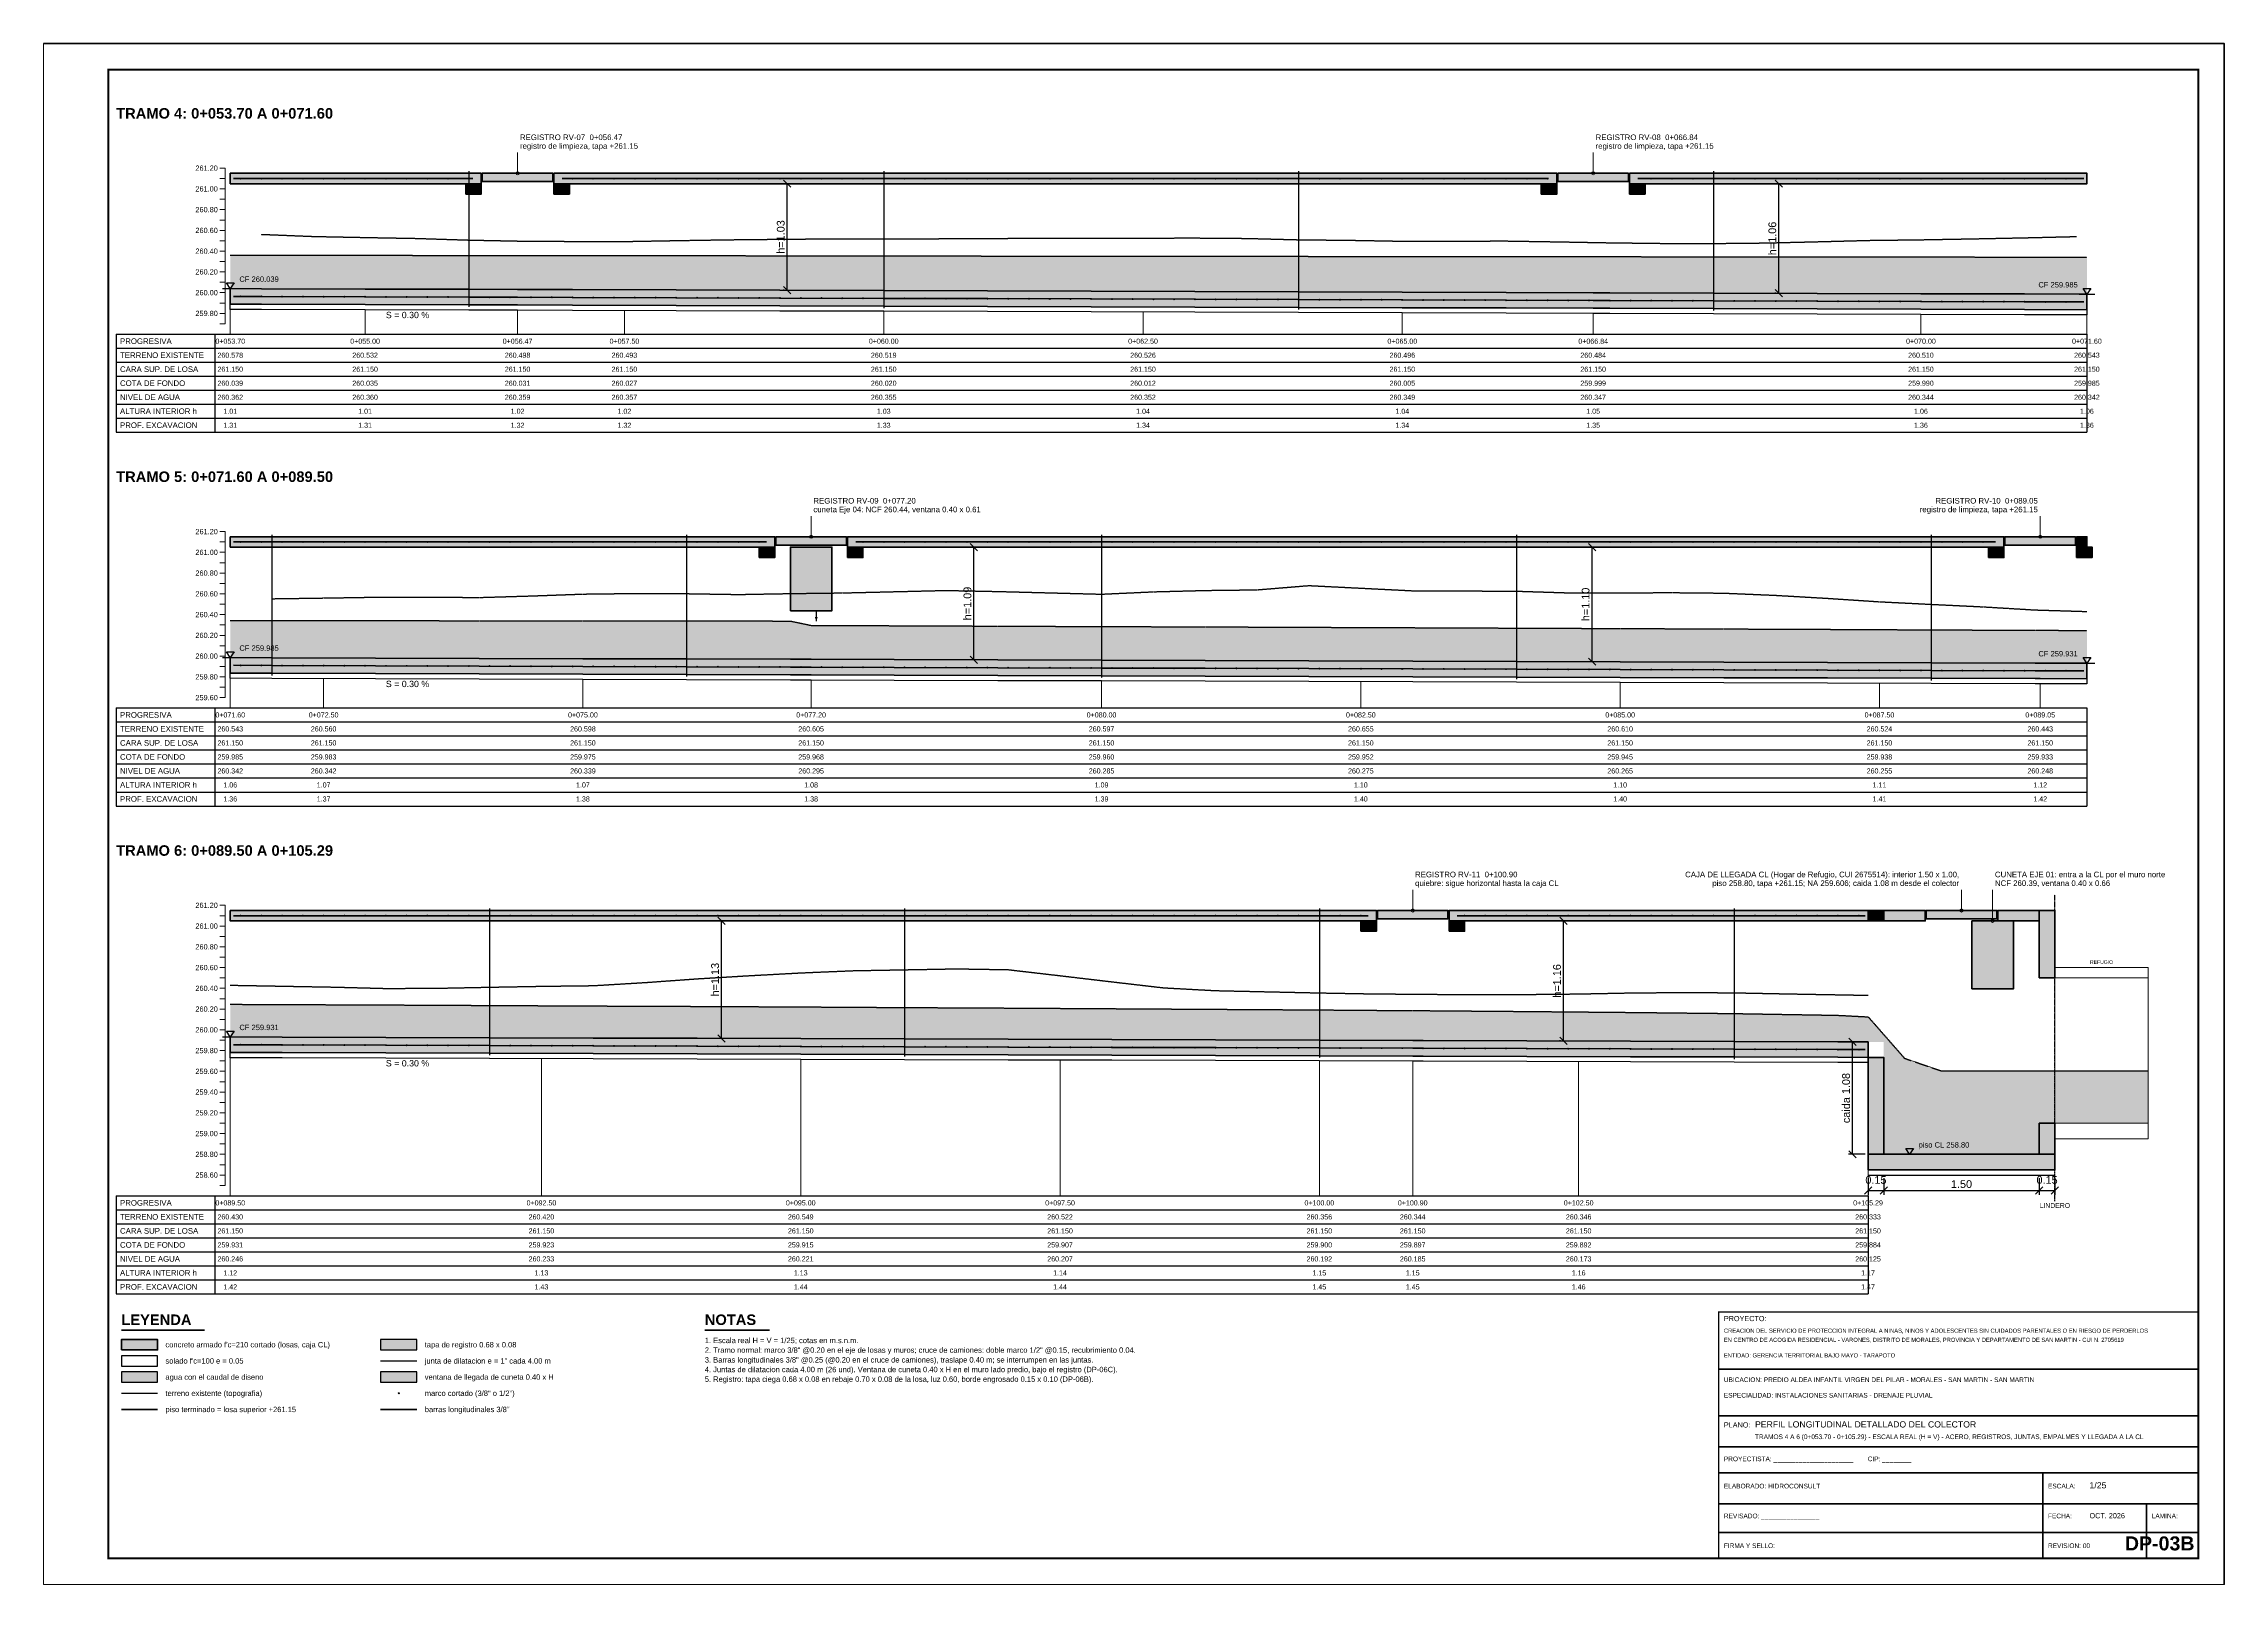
# Paper-space layout 'DP-03B' of a CAD drawing. Header units: metres, sheet in millimetres. Extents: x 0 to 841, y 0 to 594.
# The model-space entities are those that its viewports show. They can reach past a viewport. Long polylines and large blocks are cut down to what shows.
import ezdxf
from ezdxf.enums import TextEntityAlignment as Align

# ---------------------------------------------------------------- set-up
doc = ezdxf.new("R2010")
doc.units = ezdxf.units.M
doc.header["$LTSCALE"] = 0.25
doc.linetypes.add('DASHED', pattern=[1.524, 1.27, -0.254])
doc.linetypes.add('PHANTOM', pattern=[6.35, 3.175, -0.635, 0.635, -0.635, 0.635, -0.635])
for name, color, linetype, lineweight in [('ACERO-LONG', 5, 'CONTINUOUS', 35), ('AGUA', 150, 'DASHED', 25), ('ARQ-BASE', 8, 'CONTINUOUS', 13), ('ARQ-TEXTO', 8, 'CONTINUOUS', 13), ('CONCRETO', 250, 'CONTINUOUS', 50), ('COTAS', 94, 'CONTINUOUS', 18), ('CUNETA', 3, 'CONTINUOUS', 35), ('GRILLA', 9, 'CONTINUOUS', 13), ('LLAMADAS', 30, 'CONTINUOUS', 18), ('MARCO', 7, 'CONTINUOUS', 50), ('MARCO-METALICO', 32, 'CONTINUOUS', 40), ('REGISTRO', 32, 'CONTINUOUS', 35), ('ROTULO', 7, 'CONTINUOUS', 35), ('TERRENO', 7, 'CONTINUOUS', 30), ('TITULOS', 160, 'CONTINUOUS', 35)]:
    doc.layers.add(name, color=color, linetype=linetype, lineweight=lineweight)
for name, color, linetype in [('ACERO-PUNTOS', 5, 'CONTINUOUS'), ('FLUJO', 150, 'CONTINUOUS'), ('GUITARRA', 8, 'CONTINUOUS'), ('JUNTAS', 8, 'DASHED'), ('LEYENDA', 7, 'CONTINUOUS'), ('LINDERO', 6, 'PHANTOM'), ('NIVELES', 7, 'CONTINUOUS'), ('ROTULO-TEXTO', 7, 'CONTINUOUS'), ('SOLADO', 8, 'CONTINUOUS'), ('TERRENO-EXISTENTE', 8, 'DASHED'), ('TEXTOS', 7, 'CONTINUOUS'), ('TEXTOS-NOTAS', 7, 'CONTINUOUS')]:
    doc.layers.add(name, color=color, linetype=linetype)
for name, color, linetype, true_color in [('AGUA-RELLENO', 150, 'CONTINUOUS', 0xcde4f6), ('CONCRETO-ACHURADO', 8, 'CONTINUOUS', 0xe2e2e2), ('ISO-CUNETA', 94, 'CONTINUOUS', 0xa8d6a8), ('ISO-TAPA', 255, 'CONTINUOUS', 0xf8f4e6)]:
    doc.layers.add(name, color=color, linetype=linetype, true_color=true_color)
doc.styles.get("Standard").update_dxf_attribs({"font": 'arial.ttf'})
doc.styles.add('TITULOS', font='arialbd.ttf')
doc.dimstyles.new('COT-25', dxfattribs={"dimscale": 0.025, "dimtxt": 3, "dimasz": 2.2, "dimexe": 1.6, "dimexo": 1.2, "dimgap": 1, "dimtad": 1, "dimzin": 0, "dimdsep": 46, "dimtxsty": 'Standard', "dimtsz": 1.4, "dimcen": 2.5, "dimclrd": 256, "dimclre": 256, "dimclrt": 7, "dimazin": 3, "dimtfac": 1, "dimtmove": 0, "dimatfit": 3})

# ---------------------------------------------------------------- blocks, each defined once
blk = doc.blocks.new('ACERO-38')
at = {"layer": 'ACERO-PUNTOS'}
h = blk.add_hatch(color=5, dxfattribs=at)
h.dxf.hatch_style = 1
h.paths.add_polyline_path([(-0.00475, 0, 1), (0.00475, 0, 1)])
at = {"layer": 'ACERO-PUNTOS', "color": 5}
blk.add_circle((0, 0), 0.00475, dxfattribs=at)
blk = doc.blocks.new('SIMB-NIVEL')
at = {"layer": 'NIVELES'}
blk.add_line((-3, 0), (3, 0), dxfattribs=at)
blk.add_lwpolyline([(0, 0), (-1.5, 2.2), (1.5, 2.2)], close=True, dxfattribs=at)

msp = doc.modelspace()

# ---------------------------------------------------------------- hatches: boundary and pattern name
at = {"layer": 'AGUA-RELLENO', "true_color": 0xcde4f6}
h = msp.add_hatch(color=7, dxfattribs=at)
h.dxf.hatch_style = 1
h.paths.add_polyline_path([(349433.8, 9281864.602), (349434.1, 9281864.602), (349435.1, 9281864.6), (349436.1, 9281864.599), (349436.57, 9281864.599), (349437.1, 9281864.598), (349438.1, 9281864.597), (349439.1, 9281864.596), (349440.1, 9281864.595), (349441.1, 9281864.593), (349442.1, 9281864.592), (349443.1, 9281864.591), (349444.1, 9281864.59), (349445.1, 9281864.589), (349446.1, 9281864.588), (349446.94, 9281864.587), (349447.1, 9281864.587), (349448.1, 9281864.586), (349449.1, 9281864.585), (349450.1, 9281864.584), (349451.1, 9281864.583), (349451.7, 9281864.582), (349451.7, 9281864.225), (349451.1, 9281864.227), (349450.1, 9281864.23), (349449.1, 9281864.233), (349448.1, 9281864.236), (349447.1, 9281864.239), (349446.94, 9281864.239), (349446.1, 9281864.242), (349445.1, 9281864.245), (349444.1, 9281864.248), (349443.1, 9281864.251), (349442.1, 9281864.254), (349441.1, 9281864.257), (349440.1, 9281864.26), (349439.1, 9281864.263), (349438.1, 9281864.266), (349437.1, 9281864.269), (349436.57, 9281864.271), (349436.1, 9281864.272), (349435.1, 9281864.275), (349434.1, 9281864.278), (349433.8, 9281864.279)])
h = msp.add_hatch(color=7, dxfattribs=at)
h.dxf.hatch_style = 1
h.paths.add_polyline_path([(349433.8, 9281861.08), (349434.2, 9281861.08), (349435.2, 9281861.079), (349436.2, 9281861.078), (349437.2, 9281861.077), (349438.2, 9281861.076), (349439.2, 9281861.075), (349439.4, 9281861.033), (349440.2, 9281861.03), (349441.2, 9281861.026), (349442.2, 9281861.022), (349443.2, 9281861.019), (349444.2, 9281861.015), (349445.2, 9281861.011), (349446.2, 9281861.007), (349447.2, 9281861.003), (349448.2, 9281860.999), (349449.2, 9281860.995), (349450.2, 9281860.99), (349451.2, 9281860.986), (349451.25, 9281860.986), (349451.7, 9281860.984), (349451.7, 9281860.669), (349451.25, 9281860.67), (349451.2, 9281860.67), (349450.2, 9281860.673), (349449.2, 9281860.676), (349448.2, 9281860.679), (349447.2, 9281860.682), (349446.2, 9281860.685), (349445.2, 9281860.688), (349444.2, 9281860.691), (349443.2, 9281860.694), (349442.2, 9281860.697), (349441.2, 9281860.7), (349440.2, 9281860.703), (349439.4, 9281860.706), (349439.2, 9281860.706), (349438.2, 9281860.709), (349437.2, 9281860.712), (349436.2, 9281860.715), (349435.2, 9281860.718), (349434.2, 9281860.721), (349433.8, 9281860.723)])
h = msp.add_hatch(color=7, dxfattribs=at)
h.dxf.hatch_style = 1
h.paths.add_polyline_path([(349433.8, 9281857.381), (349434.3, 9281857.379), (349435.3, 9281857.375), (349436.3, 9281857.37), (349437.3, 9281857.365), (349438.3, 9281857.361), (349439.3, 9281857.356), (349440.3, 9281857.35), (349441.3, 9281857.345), (349442.3, 9281857.339), (349443.3, 9281857.333), (349444.3, 9281857.327), (349445.2, 9281857.32), (349445.3, 9281857.32), (349446.3, 9281857.312), (349447.3, 9281857.303), (349448.3, 9281857.292), (349449.3, 9281857.275), (349449.59, 9281857.26), (349449.591, 9281857.26), (349449.591, 9281857.019), (349449.59, 9281857.019), (349449.3, 9281857.02), (349448.3, 9281857.023), (349447.3, 9281857.026), (349446.3, 9281857.029), (349445.3, 9281857.032), (349445.2, 9281857.032), (349444.3, 9281857.035), (349443.3, 9281857.038), (349442.3, 9281857.041), (349441.3, 9281857.044), (349440.3, 9281857.047), (349439.3, 9281857.05), (349438.3, 9281857.053), (349437.3, 9281857.056), (349436.3, 9281857.059), (349435.3, 9281857.062), (349434.3, 9281857.065), (349433.8, 9281857.067)])
h = msp.add_hatch(color=7, dxfattribs=at)
h.dxf.hatch_style = 1
h.paths.add_polyline_path([(349449.591, 9281857.019), (349449.741, 9281857.019), (349449.741, 9281855.935), (349451.241, 9281855.935), (349451.241, 9281856.235), (349452.291, 9281856.235), (349452.291, 9281856.741), (349450.291, 9281856.741), (349449.941, 9281856.861), (349449.591, 9281857.26)])
h = msp.add_hatch(color=7, dxfattribs=at)
h.dxf.hatch_style = 1
h.paths.add_polyline_path([(349432.75, 9281853.738), (349433.1, 9281853.738), (349433.1, 9281853.838), (349432.75, 9281853.838)])
at = {"layer": 'CONCRETO-ACHURADO', "true_color": 0xe2e2e2}
h = msp.add_hatch(color=7, dxfattribs=at)
h.dxf.hatch_style = 1
h.paths.add_polyline_path([(349433.8, 9281865.39), (349436.22, 9281865.39), (349436.22, 9281865.29), (349433.8, 9281865.29)])
h = msp.add_hatch(color=7, dxfattribs=at)
h.dxf.hatch_style = 1
h.paths.add_polyline_path([(349436.92, 9281865.39), (349446.59, 9281865.39), (349446.59, 9281865.29), (349436.92, 9281865.29)])
h = msp.add_hatch(color=7, dxfattribs=at)
h.dxf.hatch_style = 1
h.paths.add_polyline_path([(349447.29, 9281865.39), (349451.7, 9281865.39), (349451.7, 9281865.29), (349447.29, 9281865.29)])
h = msp.add_hatch(color=7, dxfattribs=at)
h.dxf.hatch_style = 1
h.paths.add_polyline_path([(349436.07, 9281865.19), (349436.22, 9281865.19), (349436.22, 9281865.29), (349436.07, 9281865.29)])
h = msp.add_hatch(color=7, dxfattribs=at)
h.dxf.hatch_style = 1
h.paths.add_polyline_path([(349436.92, 9281865.19), (349437.07, 9281865.19), (349437.07, 9281865.29), (349436.92, 9281865.29)])
h = msp.add_hatch(color=7, dxfattribs=at)
h.dxf.hatch_style = 1
h.paths.add_polyline_path([(349446.44, 9281865.19), (349446.59, 9281865.19), (349446.59, 9281865.29), (349446.44, 9281865.29)])
h = msp.add_hatch(color=7, dxfattribs=at)
h.dxf.hatch_style = 1
h.paths.add_polyline_path([(349447.29, 9281865.19), (349447.44, 9281865.19), (349447.44, 9281865.29), (349447.29, 9281865.29)])
h = msp.add_hatch(color=7, dxfattribs=at)
h.dxf.hatch_style = 1
h.paths.add_polyline_path([(349433.8, 9281864.279), (349434.1, 9281864.278), (349435.1, 9281864.275), (349436.1, 9281864.272), (349436.57, 9281864.271), (349437.1, 9281864.269), (349438.1, 9281864.266), (349439.1, 9281864.263), (349440.1, 9281864.26), (349441.1, 9281864.257), (349442.1, 9281864.254), (349443.1, 9281864.251), (349444.1, 9281864.248), (349445.1, 9281864.245), (349446.1, 9281864.242), (349446.94, 9281864.239), (349447.1, 9281864.239), (349448.1, 9281864.236), (349449.1, 9281864.233), (349450.1, 9281864.23), (349451.1, 9281864.227), (349451.7, 9281864.225), (349451.7, 9281864.075), (349451.1, 9281864.077), (349450.1, 9281864.08), (349449.1, 9281864.083), (349448.1, 9281864.086), (349447.1, 9281864.089), (349446.94, 9281864.089), (349446.1, 9281864.092), (349445.1, 9281864.095), (349444.1, 9281864.098), (349443.1, 9281864.101), (349442.1, 9281864.104), (349441.1, 9281864.107), (349440.1, 9281864.11), (349439.1, 9281864.113), (349438.1, 9281864.116), (349437.1, 9281864.119), (349436.57, 9281864.121), (349436.1, 9281864.122), (349435.1, 9281864.125), (349434.1, 9281864.128), (349433.8, 9281864.129)])
h = msp.add_hatch(color=7, dxfattribs=at)
h.dxf.hatch_style = 1
h.paths.add_polyline_path([(349433.8, 9281861.887), (349439.05, 9281861.887), (349439.05, 9281861.787), (349433.8, 9281861.787)])
h = msp.add_hatch(color=7, dxfattribs=at)
h.dxf.hatch_style = 1
h.paths.add_polyline_path([(349438.9, 9281861.687), (349439.05, 9281861.687), (349439.05, 9281861.787), (349438.9, 9281861.787)])
h = msp.add_hatch(color=7, dxfattribs=at)
h.dxf.hatch_style = 1
h.paths.add_polyline_path([(349439.75, 9281861.887), (349450.9, 9281861.887), (349450.9, 9281861.787), (349439.75, 9281861.787)])
h = msp.add_hatch(color=7, dxfattribs=at)
h.dxf.hatch_style = 1
h.paths.add_polyline_path([(349439.75, 9281861.687), (349439.9, 9281861.687), (349439.9, 9281861.787), (349439.75, 9281861.787)])
h = msp.add_hatch(color=7, dxfattribs=at)
h.dxf.hatch_style = 1
h.paths.add_polyline_path([(349450.75, 9281861.687), (349450.9, 9281861.687), (349450.9, 9281861.787), (349450.75, 9281861.787)])
h = msp.add_hatch(color=7, dxfattribs=at)
h.dxf.hatch_style = 1
h.paths.add_polyline_path([(349451.6, 9281861.887), (349451.7, 9281861.887), (349451.7, 9281861.787), (349451.6, 9281861.787)])
h = msp.add_hatch(color=7, dxfattribs=at)
h.dxf.hatch_style = 1
h.paths.add_polyline_path([(349451.6, 9281861.687), (349451.75, 9281861.687), (349451.75, 9281861.787), (349451.6, 9281861.787)])
h = msp.add_hatch(color=7, dxfattribs=at)
h.dxf.hatch_style = 1
h.paths.add_polyline_path([(349433.8, 9281860.723), (349434.2, 9281860.721), (349435.2, 9281860.718), (349436.2, 9281860.715), (349437.2, 9281860.712), (349438.2, 9281860.709), (349439.2, 9281860.706), (349439.4, 9281860.706), (349440.2, 9281860.703), (349441.2, 9281860.7), (349442.2, 9281860.697), (349443.2, 9281860.694), (349444.2, 9281860.691), (349445.2, 9281860.688), (349446.2, 9281860.685), (349447.2, 9281860.682), (349448.2, 9281860.679), (349449.2, 9281860.676), (349450.2, 9281860.673), (349451.2, 9281860.67), (349451.25, 9281860.67), (349451.7, 9281860.669), (349451.7, 9281860.519), (349451.25, 9281860.52), (349451.2, 9281860.52), (349450.2, 9281860.523), (349449.2, 9281860.526), (349448.2, 9281860.529), (349447.2, 9281860.532), (349446.2, 9281860.535), (349445.2, 9281860.538), (349444.2, 9281860.541), (349443.2, 9281860.544), (349442.2, 9281860.547), (349441.2, 9281860.55), (349440.2, 9281860.553), (349439.4, 9281860.556), (349439.2, 9281860.556), (349438.2, 9281860.559), (349437.2, 9281860.562), (349436.2, 9281860.565), (349435.2, 9281860.568), (349434.2, 9281860.571), (349433.8, 9281860.573)])
h = msp.add_hatch(color=7, dxfattribs=at)
h.dxf.hatch_style = 1
h.paths.add_polyline_path([(349433.8, 9281858.285), (349444.85, 9281858.285), (349444.85, 9281858.185), (349433.8, 9281858.185)])
h = msp.add_hatch(color=7, dxfattribs=at)
h.dxf.hatch_style = 1
h.paths.add_polyline_path([(349444.7, 9281858.085), (349444.85, 9281858.085), (349444.85, 9281858.185), (349444.7, 9281858.185)])
h = msp.add_hatch(color=7, dxfattribs=at)
h.dxf.hatch_style = 1
h.paths.add_polyline_path([(349445.55, 9281858.285), (349449.591, 9281858.285), (349449.591, 9281858.185), (349445.55, 9281858.185)])
h = msp.add_hatch(color=7, dxfattribs=at)
h.dxf.hatch_style = 1
h.paths.add_polyline_path([(349445.55, 9281858.085), (349445.7, 9281858.085), (349445.7, 9281858.185), (349445.55, 9281858.185)])
h = msp.add_hatch(color=7, dxfattribs=at)
h.dxf.hatch_style = 1
h.paths.add_polyline_path([(349449.591, 9281858.185), (349449.741, 9281858.185), (349449.741, 9281858.285), (349449.591, 9281858.285)])
h = msp.add_hatch(color=7, dxfattribs=at)
h.dxf.hatch_style = 1
h.paths.add_polyline_path([(349449.741, 9281858.185), (349450.141, 9281858.185), (349450.141, 9281858.285), (349449.741, 9281858.285)])
h = msp.add_hatch(color=7, dxfattribs=at)
h.dxf.hatch_style = 1
h.paths.add_polyline_path([(349450.841, 9281858.185), (349451.241, 9281858.185), (349451.241, 9281858.285), (349450.841, 9281858.285)])
h = msp.add_hatch(color=7, dxfattribs=at)
h.dxf.hatch_style = 1
h.paths.add_polyline_path([(349451.241, 9281857.635), (349451.391, 9281857.635), (349451.391, 9281858.285), (349451.241, 9281858.285)])
h = msp.add_hatch(color=7, dxfattribs=at)
h.dxf.hatch_style = 1
h.paths.add_polyline_path([(349433.8, 9281857.067), (349434.3, 9281857.065), (349435.3, 9281857.062), (349436.3, 9281857.059), (349437.3, 9281857.056), (349438.3, 9281857.053), (349439.3, 9281857.05), (349440.3, 9281857.047), (349441.3, 9281857.044), (349442.3, 9281857.041), (349443.3, 9281857.038), (349444.3, 9281857.035), (349445.2, 9281857.032), (349445.3, 9281857.032), (349446.3, 9281857.029), (349447.3, 9281857.026), (349448.3, 9281857.023), (349449.3, 9281857.02), (349449.59, 9281857.019), (349449.591, 9281857.019), (349449.591, 9281856.869), (349449.59, 9281856.869), (349449.3, 9281856.87), (349448.3, 9281856.873), (349447.3, 9281856.876), (349446.3, 9281856.879), (349445.3, 9281856.882), (349445.2, 9281856.882), (349444.3, 9281856.885), (349443.3, 9281856.888), (349442.3, 9281856.891), (349441.3, 9281856.894), (349440.3, 9281856.897), (349439.3, 9281856.9), (349438.3, 9281856.903), (349437.3, 9281856.906), (349436.3, 9281856.909), (349435.3, 9281856.912), (349434.3, 9281856.915), (349433.8, 9281856.917)])
h = msp.add_hatch(color=7, dxfattribs=at)
h.dxf.hatch_style = 1
h.paths.add_polyline_path([(349449.591, 9281855.935), (349449.741, 9281855.935), (349449.741, 9281856.869), (349449.591, 9281856.869)])
h = msp.add_hatch(color=7, dxfattribs=at)
h.dxf.hatch_style = 1
h.paths.add_polyline_path([(349451.241, 9281855.935), (349451.391, 9281855.935), (349451.391, 9281856.235), (349451.241, 9281856.235)])
h = msp.add_hatch(color=7, dxfattribs=at)
h.dxf.hatch_style = 1
h.paths.add_polyline_path([(349449.591, 9281855.785), (349451.391, 9281855.785), (349451.391, 9281855.935), (349449.591, 9281855.935)])
h = msp.add_hatch(color=7, dxfattribs=at)
h.dxf.hatch_style = 1
h.paths.add_polyline_path([(349432.75, 9281854.05), (349433.1, 9281854.05), (349433.1, 9281854.15), (349432.75, 9281854.15)])
at = {"layer": 'ISO-CUNETA', "true_color": 0xa8d6a8}
h = msp.add_hatch(color=7, dxfattribs=at)
h.dxf.hatch_style = 1
h.paths.add_polyline_path([(349439.2, 9281861.174), (349439.6, 9281861.174), (349439.6, 9281861.787), (349439.2, 9281861.787)])
h = msp.add_hatch(color=7, dxfattribs=at)
h.dxf.hatch_style = 1
h.paths.add_polyline_path([(349450.591, 9281857.529), (349450.991, 9281857.529), (349450.991, 9281858.185), (349450.591, 9281858.185)])
h = msp.add_hatch(color=7, dxfattribs=at)
h.dxf.hatch_style = 1
h.paths.add_polyline_path([(349435.25, 9281853.738), (349435.6, 9281853.738), (349435.6, 9281853.838), (349435.25, 9281853.838)])
at = {"layer": 'ISO-TAPA', "true_color": 0xf8f4e6}
h = msp.add_hatch(color=7, dxfattribs=at)
h.dxf.hatch_style = 1
h.paths.add_polyline_path([(349436.23, 9281865.39), (349436.91, 9281865.39), (349436.91, 9281865.31), (349436.23, 9281865.31)])
h = msp.add_hatch(color=7, dxfattribs=at)
h.dxf.hatch_style = 1
h.paths.add_polyline_path([(349446.6, 9281865.39), (349447.28, 9281865.39), (349447.28, 9281865.31), (349446.6, 9281865.31)])
h = msp.add_hatch(color=7, dxfattribs=at)
h.dxf.hatch_style = 1
h.paths.add_polyline_path([(349439.06, 9281861.887), (349439.74, 9281861.887), (349439.74, 9281861.807), (349439.06, 9281861.807)])
h = msp.add_hatch(color=7, dxfattribs=at)
h.dxf.hatch_style = 1
h.paths.add_polyline_path([(349450.91, 9281861.887), (349451.59, 9281861.887), (349451.59, 9281861.807), (349450.91, 9281861.807)])
h = msp.add_hatch(color=7, dxfattribs=at)
h.dxf.hatch_style = 1
h.paths.add_polyline_path([(349444.86, 9281858.285), (349445.54, 9281858.285), (349445.54, 9281858.205), (349444.86, 9281858.205)])
h = msp.add_hatch(color=7, dxfattribs=at)
h.dxf.hatch_style = 1
h.paths.add_polyline_path([(349450.151, 9281858.285), (349450.831, 9281858.285), (349450.831, 9281858.205), (349450.151, 9281858.205)])
h = msp.add_hatch(color=7, dxfattribs=at)
h.dxf.hatch_style = 1
h.paths.add_polyline_path([(349435.25, 9281854.05), (349435.6, 9281854.05), (349435.6, 9281854.15), (349435.25, 9281854.15)])

# ---------------------------------------------------------------- linework, layer by layer
at = {"layer": 'ACERO-LONG'}
for p, q in [((349433.83, 9281865.34), (349436.14, 9281865.34)), ((349437, 9281865.34), (349446.51, 9281865.34)), ((349447.37, 9281865.34), (349451.67, 9281865.34)), ((349433.83, 9281861.837), (349438.97, 9281861.837)), ((349439.83, 9281861.837), (349450.82, 9281861.837)), ((349451.68, 9281861.837), (349451.67, 9281861.837)), ((349433.83, 9281858.235), (349444.77, 9281858.235)), ((349445.63, 9281858.235), (349449.561, 9281858.235)), ((349435.25, 9281853.476), (349435.6, 9281853.476))]:
    msp.add_line(p, q, dxfattribs=at)
for points in [[(349433.83, 9281864.204), (349434.1, 9281864.203), (349435.1, 9281864.2), (349436.1, 9281864.197), (349436.57, 9281864.196), (349437.1, 9281864.194), (349438.1, 9281864.191), (349439.1, 9281864.188), (349440.1, 9281864.185), (349441.1, 9281864.182), (349442.1, 9281864.179), (349443.1, 9281864.176), (349444.1, 9281864.173), (349445.1, 9281864.17), (349446.1, 9281864.167), (349446.94, 9281864.164), (349447.1, 9281864.164), (349448.1, 9281864.161), (349449.1, 9281864.158), (349450.1, 9281864.155), (349451.1, 9281864.152), (349451.67, 9281864.15)], [(349433.83, 9281860.648), (349434.2, 9281860.646), (349435.2, 9281860.643), (349436.2, 9281860.64), (349437.2, 9281860.637), (349438.2, 9281860.634), (349439.2, 9281860.631), (349439.4, 9281860.631), (349440.2, 9281860.628), (349441.2, 9281860.625), (349442.2, 9281860.622), (349443.2, 9281860.619), (349444.2, 9281860.616), (349445.2, 9281860.613), (349446.2, 9281860.61), (349447.2, 9281860.607), (349448.2, 9281860.604), (349449.2, 9281860.601), (349450.2, 9281860.598), (349451.2, 9281860.595), (349451.25, 9281860.595), (349451.67, 9281860.594)], [(349433.83, 9281856.991), (349434.3, 9281856.99), (349435.3, 9281856.987), (349436.3, 9281856.984), (349437.3, 9281856.981), (349438.3, 9281856.978), (349439.3, 9281856.975), (349440.3, 9281856.972), (349441.3, 9281856.969), (349442.3, 9281856.966), (349443.3, 9281856.963), (349444.3, 9281856.96), (349445.2, 9281856.957), (349445.3, 9281856.957), (349446.3, 9281856.954), (349447.3, 9281856.951), (349448.3, 9281856.948), (349449.3, 9281856.945), (349449.561, 9281856.944)]]:
    msp.add_lwpolyline(points, dxfattribs=at)
at = {"layer": 'AGUA'}
for points in [[(349433.8, 9281864.602), (349434.1, 9281864.602), (349435.1, 9281864.6), (349436.1, 9281864.599), (349436.57, 9281864.599), (349437.1, 9281864.598), (349438.1, 9281864.597), (349439.1, 9281864.596), (349440.1, 9281864.595), (349441.1, 9281864.593), (349442.1, 9281864.592), (349443.1, 9281864.591), (349444.1, 9281864.59), (349445.1, 9281864.589), (349446.1, 9281864.588), (349446.94, 9281864.587), (349447.1, 9281864.587), (349448.1, 9281864.586), (349449.1, 9281864.585), (349450.1, 9281864.584), (349451.1, 9281864.583), (349451.7, 9281864.582)], [(349433.8, 9281861.08), (349434.2, 9281861.08), (349435.2, 9281861.079), (349436.2, 9281861.078), (349437.2, 9281861.077), (349438.2, 9281861.076), (349439.2, 9281861.075), (349439.4, 9281861.033), (349440.2, 9281861.03), (349441.2, 9281861.026), (349442.2, 9281861.022), (349443.2, 9281861.019), (349444.2, 9281861.015), (349445.2, 9281861.011), (349446.2, 9281861.007), (349447.2, 9281861.003), (349448.2, 9281860.999), (349449.2, 9281860.995), (349450.2, 9281860.99), (349451.2, 9281860.986), (349451.25, 9281860.986), (349451.7, 9281860.984)], [(349433.8, 9281857.381), (349434.3, 9281857.379), (349435.3, 9281857.375), (349436.3, 9281857.37), (349437.3, 9281857.365), (349438.3, 9281857.361), (349439.3, 9281857.356), (349440.3, 9281857.35), (349441.3, 9281857.345), (349442.3, 9281857.339), (349443.3, 9281857.333), (349444.3, 9281857.327), (349445.2, 9281857.32), (349445.3, 9281857.32), (349446.3, 9281857.312), (349447.3, 9281857.303), (349448.3, 9281857.292), (349449.3, 9281857.275), (349449.59, 9281857.26), (349449.591, 9281857.26)], [(349449.591, 9281857.26), (349449.941, 9281856.861), (349450.291, 9281856.741), (349452.291, 9281856.741)]]:
    msp.add_lwpolyline(points, dxfattribs=at)
at = {"layer": 'AGUA-RELLENO'}
msp.add_lwpolyline([(349432.75, 9281853.738), (349433.1, 9281853.738), (349433.1, 9281853.838), (349432.75, 9281853.838)], close=True, dxfattribs=at)
at = {"layer": 'ARQ-BASE'}
for points in [[(349451.391, 9281856.085), (349452.291, 9281856.085), (349452.291, 9281857.735), (349451.391, 9281857.735)], [(349451.391, 9281856.235), (349452.291, 9281856.235), (349452.291, 9281857.635), (349451.391, 9281857.635)]]:
    msp.add_lwpolyline(points, close=True, dxfattribs=at)
at = {"layer": 'CONCRETO'}
for points in [[(349433.8, 9281865.39), (349436.22, 9281865.39), (349436.22, 9281865.29), (349433.8, 9281865.29)], [(349436.92, 9281865.39), (349446.59, 9281865.39), (349446.59, 9281865.29), (349436.92, 9281865.29)], [(349447.29, 9281865.39), (349451.7, 9281865.39), (349451.7, 9281865.29), (349447.29, 9281865.29)], [(349436.07, 9281865.19), (349436.22, 9281865.19), (349436.22, 9281865.29), (349436.07, 9281865.29)], [(349436.92, 9281865.19), (349437.07, 9281865.19), (349437.07, 9281865.29), (349436.92, 9281865.29)], [(349446.44, 9281865.19), (349446.59, 9281865.19), (349446.59, 9281865.29), (349446.44, 9281865.29)], [(349447.29, 9281865.19), (349447.44, 9281865.19), (349447.44, 9281865.29), (349447.29, 9281865.29)], [(349433.8, 9281864.279), (349434.1, 9281864.278), (349435.1, 9281864.275), (349436.1, 9281864.272), (349436.57, 9281864.271), (349437.1, 9281864.269), (349438.1, 9281864.266), (349439.1, 9281864.263), (349440.1, 9281864.26), (349441.1, 9281864.257), (349442.1, 9281864.254), (349443.1, 9281864.251), (349444.1, 9281864.248), (349445.1, 9281864.245), (349446.1, 9281864.242), (349446.94, 9281864.239), (349447.1, 9281864.239), (349448.1, 9281864.236), (349449.1, 9281864.233), (349450.1, 9281864.23), (349451.1, 9281864.227), (349451.7, 9281864.225), (349451.7, 9281864.075), (349451.1, 9281864.077), (349450.1, 9281864.08), (349449.1, 9281864.083), (349448.1, 9281864.086), (349447.1, 9281864.089), (349446.94, 9281864.089), (349446.1, 9281864.092), (349445.1, 9281864.095), (349444.1, 9281864.098), (349443.1, 9281864.101), (349442.1, 9281864.104), (349441.1, 9281864.107), (349440.1, 9281864.11), (349439.1, 9281864.113), (349438.1, 9281864.116), (349437.1, 9281864.119), (349436.57, 9281864.121), (349436.1, 9281864.122), (349435.1, 9281864.125), (349434.1, 9281864.128), (349433.8, 9281864.129)], [(349433.8, 9281861.887), (349439.05, 9281861.887), (349439.05, 9281861.787), (349433.8, 9281861.787)], [(349438.9, 9281861.687), (349439.05, 9281861.687), (349439.05, 9281861.787), (349438.9, 9281861.787)], [(349439.75, 9281861.887), (349450.9, 9281861.887), (349450.9, 9281861.787), (349439.75, 9281861.787)], [(349439.75, 9281861.687), (349439.9, 9281861.687), (349439.9, 9281861.787), (349439.75, 9281861.787)], [(349450.75, 9281861.687), (349450.9, 9281861.687), (349450.9, 9281861.787), (349450.75, 9281861.787)], [(349451.6, 9281861.887), (349451.7, 9281861.887), (349451.7, 9281861.787), (349451.6, 9281861.787)], [(349451.6, 9281861.687), (349451.75, 9281861.687), (349451.75, 9281861.787), (349451.6, 9281861.787)], [(349433.8, 9281860.723), (349434.2, 9281860.721), (349435.2, 9281860.718), (349436.2, 9281860.715), (349437.2, 9281860.712), (349438.2, 9281860.709), (349439.2, 9281860.706), (349439.4, 9281860.706), (349440.2, 9281860.703), (349441.2, 9281860.7), (349442.2, 9281860.697), (349443.2, 9281860.694), (349444.2, 9281860.691), (349445.2, 9281860.688), (349446.2, 9281860.685), (349447.2, 9281860.682), (349448.2, 9281860.679), (349449.2, 9281860.676), (349450.2, 9281860.673), (349451.2, 9281860.67), (349451.25, 9281860.67), (349451.7, 9281860.669), (349451.7, 9281860.519), (349451.25, 9281860.52), (349451.2, 9281860.52), (349450.2, 9281860.523), (349449.2, 9281860.526), (349448.2, 9281860.529), (349447.2, 9281860.532), (349446.2, 9281860.535), (349445.2, 9281860.538), (349444.2, 9281860.541), (349443.2, 9281860.544), (349442.2, 9281860.547), (349441.2, 9281860.55), (349440.2, 9281860.553), (349439.4, 9281860.556), (349439.2, 9281860.556), (349438.2, 9281860.559), (349437.2, 9281860.562), (349436.2, 9281860.565), (349435.2, 9281860.568), (349434.2, 9281860.571), (349433.8, 9281860.573)], [(349433.8, 9281858.285), (349444.85, 9281858.285), (349444.85, 9281858.185), (349433.8, 9281858.185)], [(349444.7, 9281858.085), (349444.85, 9281858.085), (349444.85, 9281858.185), (349444.7, 9281858.185)], [(349445.55, 9281858.285), (349449.591, 9281858.285), (349449.591, 9281858.185), (349445.55, 9281858.185)], [(349445.55, 9281858.085), (349445.7, 9281858.085), (349445.7, 9281858.185), (349445.55, 9281858.185)], [(349449.591, 9281858.185), (349449.741, 9281858.185), (349449.741, 9281858.285), (349449.591, 9281858.285)], [(349449.741, 9281858.185), (349450.141, 9281858.185), (349450.141, 9281858.285), (349449.741, 9281858.285)], [(349450.841, 9281858.185), (349451.241, 9281858.185), (349451.241, 9281858.285), (349450.841, 9281858.285)], [(349451.241, 9281857.635), (349451.391, 9281857.635), (349451.391, 9281858.285), (349451.241, 9281858.285)], [(349433.8, 9281857.067), (349434.3, 9281857.065), (349435.3, 9281857.062), (349436.3, 9281857.059), (349437.3, 9281857.056), (349438.3, 9281857.053), (349439.3, 9281857.05), (349440.3, 9281857.047), (349441.3, 9281857.044), (349442.3, 9281857.041), (349443.3, 9281857.038), (349444.3, 9281857.035), (349445.2, 9281857.032), (349445.3, 9281857.032), (349446.3, 9281857.029), (349447.3, 9281857.026), (349448.3, 9281857.023), (349449.3, 9281857.02), (349449.59, 9281857.019), (349449.591, 9281857.019), (349449.591, 9281856.869), (349449.59, 9281856.869), (349449.3, 9281856.87), (349448.3, 9281856.873), (349447.3, 9281856.876), (349446.3, 9281856.879), (349445.3, 9281856.882), (349445.2, 9281856.882), (349444.3, 9281856.885), (349443.3, 9281856.888), (349442.3, 9281856.891), (349441.3, 9281856.894), (349440.3, 9281856.897), (349439.3, 9281856.9), (349438.3, 9281856.903), (349437.3, 9281856.906), (349436.3, 9281856.909), (349435.3, 9281856.912), (349434.3, 9281856.915), (349433.8, 9281856.917)], [(349449.591, 9281855.935), (349449.741, 9281855.935), (349449.741, 9281856.869), (349449.591, 9281856.869)], [(349451.241, 9281855.935), (349451.391, 9281855.935), (349451.391, 9281856.235), (349451.241, 9281856.235)], [(349449.591, 9281855.785), (349451.391, 9281855.785), (349451.391, 9281855.935), (349449.591, 9281855.935)], [(349432.75, 9281854.05), (349433.1, 9281854.05), (349433.1, 9281854.15), (349432.75, 9281854.15)]]:
    msp.add_lwpolyline(points, close=True, dxfattribs=at)
at = {"layer": 'CUNETA'}
for points in [[(349439.2, 9281861.174), (349439.6, 9281861.174), (349439.6, 9281861.787), (349439.2, 9281861.787)], [(349450.591, 9281857.529), (349450.991, 9281857.529), (349450.991, 9281858.185), (349450.591, 9281858.185)]]:
    msp.add_lwpolyline(points, close=True, dxfattribs=at)
at = {"layer": 'FLUJO'}
msp.add_line((349439.45, 9281861.164), (349439.45, 9281861.073), dxfattribs=at)
msp.add_solid([(349439.45, 9281861.073), (349439.464, 9281861.113), (349439.436, 9281861.113)], dxfattribs=at)
at = {"layer": 'GRILLA'}
for p, q in [((349433.7, 9281865.44), (349433.75, 9281865.44)), ((349433.7, 9281865.34), (349433.75, 9281865.34)), ((349433.75, 9281863.94), (349433.75, 9281865.44)), ((349433.7, 9281865.24), (349433.75, 9281865.24)), ((349433.7, 9281865.14), (349433.75, 9281865.14)), ((349433.7, 9281865.04), (349433.75, 9281865.04)), ((349433.7, 9281864.94), (349433.75, 9281864.94)), ((349433.7, 9281864.84), (349433.75, 9281864.84)), ((349433.7, 9281864.74), (349433.75, 9281864.74)), ((349433.7, 9281864.64), (349433.75, 9281864.64)), ((349433.7, 9281864.54), (349433.75, 9281864.54)), ((349433.7, 9281864.44), (349433.75, 9281864.44)), ((349433.7, 9281864.34), (349433.75, 9281864.34)), ((349433.7, 9281864.24), (349433.75, 9281864.24)), ((349433.7, 9281864.14), (349433.75, 9281864.14)), ((349433.8, 9281863.84), (349433.8, 9281864.079)), ((349435.1, 9281863.84), (349435.1, 9281864.075)), ((349436.57, 9281863.84), (349436.57, 9281864.071)), ((349433.7, 9281864.04), (349433.75, 9281864.04)), ((349433.7, 9281863.94), (349433.75, 9281863.94)), ((349437.6, 9281863.84), (349437.6, 9281864.067)), ((349440.1, 9281863.84), (349440.1, 9281864.06)), ((349442.6, 9281863.84), (349442.6, 9281864.053)), ((349445.1, 9281863.84), (349445.1, 9281864.045)), ((349446.94, 9281863.84), (349446.94, 9281864.039)), ((349450.1, 9281863.84), (349450.1, 9281864.03)), ((349451.7, 9281863.84), (349451.7, 9281864.025)), ((349433.7, 9281861.937), (349433.75, 9281861.937)), ((349433.7, 9281861.837), (349433.75, 9281861.837)), ((349433.75, 9281860.337), (349433.75, 9281861.937)), ((349433.7, 9281861.737), (349433.75, 9281861.737)), ((349433.7, 9281861.637), (349433.75, 9281861.637)), ((349433.7, 9281861.537), (349433.75, 9281861.537)), ((349433.7, 9281861.437), (349433.75, 9281861.437)), ((349433.7, 9281861.337), (349433.75, 9281861.337)), ((349433.7, 9281861.237), (349433.75, 9281861.237)), ((349433.7, 9281861.137), (349433.75, 9281861.137)), ((349433.7, 9281861.037), (349433.75, 9281861.037)), ((349433.7, 9281860.937), (349433.75, 9281860.937)), ((349433.7, 9281860.837), (349433.75, 9281860.837)), ((349433.7, 9281860.737), (349433.75, 9281860.737)), ((349433.7, 9281860.637), (349433.75, 9281860.637)), ((349433.7, 9281860.537), (349433.75, 9281860.537)), ((349433.8, 9281860.237), (349433.8, 9281860.523)), ((349434.7, 9281860.237), (349434.7, 9281860.52)), ((349437.2, 9281860.237), (349437.2, 9281860.512)), ((349439.4, 9281860.237), (349439.4, 9281860.506)), ((349442.2, 9281860.237), (349442.2, 9281860.497)), ((349433.7, 9281860.437), (349433.75, 9281860.437)), ((349433.7, 9281860.337), (349433.75, 9281860.337)), ((349444.7, 9281860.237), (349444.7, 9281860.49)), ((349447.2, 9281860.237), (349447.2, 9281860.482)), ((349449.7, 9281860.237), (349449.7, 9281860.475)), ((349451.25, 9281860.237), (349451.25, 9281860.47)), ((349433.7, 9281858.335), (349433.75, 9281858.335)), ((349433.7, 9281858.235), (349433.75, 9281858.235)), ((349433.75, 9281855.635), (349433.75, 9281858.335)), ((349433.7, 9281858.135), (349433.75, 9281858.135)), ((349433.7, 9281858.035), (349433.75, 9281858.035)), ((349433.7, 9281857.935), (349433.75, 9281857.935)), ((349433.7, 9281857.835), (349433.75, 9281857.835)), ((349433.7, 9281857.735), (349433.75, 9281857.735)), ((349433.7, 9281857.635), (349433.75, 9281857.635)), ((349433.7, 9281857.535), (349433.75, 9281857.535)), ((349433.7, 9281857.435), (349433.75, 9281857.435)), ((349433.7, 9281857.335), (349433.75, 9281857.335)), ((349433.7, 9281857.235), (349433.75, 9281857.235)), ((349433.7, 9281857.135), (349433.75, 9281857.135)), ((349433.7, 9281857.035), (349433.75, 9281857.035)), ((349433.7, 9281856.935), (349433.75, 9281856.935)), ((349433.7, 9281856.835), (349433.75, 9281856.835)), ((349433.7, 9281856.735), (349433.75, 9281856.735)), ((349433.8, 9281855.535), (349433.8, 9281856.866)), ((349436.8, 9281855.535), (349436.8, 9281856.857)), ((349439.3, 9281855.535), (349439.3, 9281856.85)), ((349441.8, 9281855.535), (349441.8, 9281856.842)), ((349444.3, 9281855.535), (349444.3, 9281856.835)), ((349445.2, 9281855.535), (349445.2, 9281856.832)), ((349446.8, 9281855.535), (349446.8, 9281856.828)), ((349449.59, 9281855.535), (349449.59, 9281856.819)), ((349433.7, 9281856.635), (349433.75, 9281856.635)), ((349433.7, 9281856.535), (349433.75, 9281856.535)), ((349433.7, 9281856.435), (349433.75, 9281856.435)), ((349433.7, 9281856.335), (349433.75, 9281856.335)), ((349433.7, 9281856.235), (349433.75, 9281856.235)), ((349433.7, 9281856.135), (349433.75, 9281856.135)), ((349433.7, 9281856.035), (349433.75, 9281856.035)), ((349433.7, 9281855.935), (349433.75, 9281855.935)), ((349433.7, 9281855.835), (349433.75, 9281855.835)), ((349433.7, 9281855.735), (349433.75, 9281855.735)), ((349433.7, 9281855.635), (349433.75, 9281855.635))]:
    msp.add_line(p, q, dxfattribs=at)
at = {"layer": 'GUITARRA'}
for p, q in [((349432.7, 9281863.84), (349451.7, 9281863.84)), ((349432.7, 9281863.84), (349432.7, 9281862.895)), ((349432.7, 9281863.705), (349451.7, 9281863.705)), ((349433.65, 9281863.84), (349433.65, 9281862.895)), ((349451.7, 9281863.84), (349451.7, 9281862.895)), ((349432.7, 9281863.57), (349451.7, 9281863.57)), ((349432.7, 9281863.435), (349451.7, 9281863.435)), ((349432.7, 9281863.3), (349451.7, 9281863.3)), ((349432.7, 9281863.165), (349451.7, 9281863.165)), ((349432.7, 9281863.03), (349451.7, 9281863.03)), ((349432.7, 9281862.895), (349451.7, 9281862.895)), ((349432.7, 9281860.237), (349451.7, 9281860.237)), ((349432.7, 9281860.237), (349432.7, 9281859.292)), ((349432.7, 9281860.102), (349451.7, 9281860.102)), ((349433.65, 9281860.237), (349433.65, 9281859.292)), ((349451.7, 9281860.237), (349451.7, 9281859.292)), ((349432.7, 9281859.967), (349451.7, 9281859.967)), ((349432.7, 9281859.832), (349451.7, 9281859.832)), ((349432.7, 9281859.697), (349451.7, 9281859.697)), ((349432.7, 9281859.562), (349451.7, 9281859.562)), ((349432.7, 9281859.427), (349451.7, 9281859.427)), ((349432.7, 9281859.292), (349451.7, 9281859.292)), ((349432.7, 9281855.535), (349449.591, 9281855.535)), ((349432.7, 9281855.535), (349432.7, 9281854.59)), ((349433.65, 9281855.535), (349433.65, 9281854.59)), ((349449.591, 9281855.535), (349449.591, 9281854.59)), ((349432.7, 9281855.4), (349449.591, 9281855.4)), ((349432.7, 9281855.265), (349449.591, 9281855.265)), ((349432.7, 9281855.13), (349449.591, 9281855.13)), ((349432.7, 9281854.995), (349449.591, 9281854.995)), ((349432.7, 9281854.86), (349449.591, 9281854.86)), ((349432.7, 9281854.725), (349449.591, 9281854.725)), ((349432.7, 9281854.59), (349449.591, 9281854.59))]:
    msp.add_line(p, q, dxfattribs=at)
at = {"layer": 'ISO-CUNETA'}
msp.add_lwpolyline([(349435.25, 9281853.738), (349435.6, 9281853.738), (349435.6, 9281853.838), (349435.25, 9281853.838)], close=True, dxfattribs=at)
at = {"layer": 'ISO-TAPA'}
msp.add_lwpolyline([(349435.25, 9281854.05), (349435.6, 9281854.05), (349435.6, 9281854.15), (349435.25, 9281854.15)], close=True, dxfattribs=at)
at = {"layer": 'JUNTAS'}
for p, q in [((349436.1, 9281865.41), (349436.1, 9281864.102)), ((349440.1, 9281865.41), (349440.1, 9281864.09)), ((349444.1, 9281865.41), (349444.1, 9281864.078)), ((349448.1, 9281865.41), (349448.1, 9281864.066)), ((349434.2, 9281861.907), (349434.2, 9281860.551)), ((349438.2, 9281861.907), (349438.2, 9281860.539)), ((349442.2, 9281861.907), (349442.2, 9281860.527)), ((349446.2, 9281861.907), (349446.2, 9281860.515)), ((349450.2, 9281861.907), (349450.2, 9281860.503)), ((349436.3, 9281858.305), (349436.3, 9281856.889)), ((349440.3, 9281858.305), (349440.3, 9281856.877)), ((349444.3, 9281858.305), (349444.3, 9281856.865)), ((349448.3, 9281858.305), (349448.3, 9281856.853)), ((349435.25, 9281853.944), (349435.6, 9281853.944))]:
    msp.add_line(p, q, dxfattribs=at)
at = {"layer": 'LINDERO'}
msp.add_line((349451.391, 9281855.485), (349451.391, 9281858.435), dxfattribs=at)
at = {"layer": 'LLAMADAS'}
for p, q in [((349436.57, 9281865.39), (349436.57, 9281865.59)), ((349446.94, 9281865.39), (349446.94, 9281865.59)), ((349439.4, 9281861.887), (349439.4, 9281862.087)), ((349451.25, 9281861.887), (349451.25, 9281862.087)), ((349445.2, 9281858.285), (349445.2, 9281858.485)), ((349450.491, 9281858.285), (349450.491, 9281858.485)), ((349450.791, 9281858.185), (349450.791, 9281858.485))]:
    msp.add_line(p, q, dxfattribs=at)
for centre in [(349436.57, 9281865.39), (349446.94, 9281865.39), (349439.4, 9281861.887), (349451.25, 9281861.887), (349445.2, 9281858.285), (349450.491, 9281858.285), (349450.791, 9281858.185)]:
    msp.add_circle(centre, 0.015, dxfattribs=at)
at = {"layer": 'MARCO'}
msp.add_lwpolyline([(349432, 9281851.79), (349453.025, 9281851.79), (349453.025, 9281866.64), (349432, 9281866.64)], close=True, dxfattribs=at)
at = {"layer": 'MARCO', "const_width": 0.02}
msp.add_lwpolyline([(349432.625, 9281852.04), (349452.775, 9281852.04), (349452.775, 9281866.39), (349432.625, 9281866.39)], close=True, dxfattribs=at)
at = {"layer": 'MARCO-METALICO'}
for p, q in [((349436.22, 9281865.29), (349436.22, 9281865.39)), ((349436.92, 9281865.29), (349436.92, 9281865.39)), ((349446.59, 9281865.29), (349446.59, 9281865.39)), ((349447.29, 9281865.29), (349447.29, 9281865.39)), ((349439.05, 9281861.787), (349439.05, 9281861.887)), ((349439.75, 9281861.787), (349439.75, 9281861.887)), ((349450.9, 9281861.787), (349450.9, 9281861.887)), ((349451.6, 9281861.787), (349451.6, 9281861.887)), ((349444.85, 9281858.185), (349444.85, 9281858.285)), ((349445.55, 9281858.185), (349445.55, 9281858.285))]:
    msp.add_line(p, q, dxfattribs=at)
at = {"layer": 'REGISTRO'}
for points in [[(349436.23, 9281865.39), (349436.91, 9281865.39), (349436.91, 9281865.31), (349436.23, 9281865.31)], [(349446.6, 9281865.39), (349447.28, 9281865.39), (349447.28, 9281865.31), (349446.6, 9281865.31)], [(349439.06, 9281861.887), (349439.74, 9281861.887), (349439.74, 9281861.807), (349439.06, 9281861.807)], [(349450.91, 9281861.887), (349451.59, 9281861.887), (349451.59, 9281861.807), (349450.91, 9281861.807)], [(349444.86, 9281858.285), (349445.54, 9281858.285), (349445.54, 9281858.205), (349444.86, 9281858.205)], [(349450.151, 9281858.285), (349450.831, 9281858.285), (349450.831, 9281858.205), (349450.151, 9281858.205)]]:
    msp.add_lwpolyline(points, close=True, dxfattribs=at)
at = {"layer": 'ROTULO'}
for p, q in [((349448.15, 9281853.865), (349452.775, 9281853.865)), ((349448.15, 9281853.415), (349452.775, 9281853.415)), ((349448.15, 9281853.115), (349452.775, 9281853.115)), ((349448.15, 9281852.865), (349452.775, 9281852.865)), ((349451.275, 9281852.865), (349451.275, 9281852.04)), ((349448.15, 9281852.565), (349452.775, 9281852.565)), ((349452.275, 9281852.565), (349452.275, 9281852.04)), ((349448.15, 9281852.29), (349452.775, 9281852.29))]:
    msp.add_line(p, q, dxfattribs=at)
at = {"layer": 'ROTULO', "const_width": 0.0125}
msp.add_lwpolyline([(349448.15, 9281852.04), (349452.775, 9281852.04), (349452.775, 9281854.415), (349448.15, 9281854.415)], close=True, dxfattribs=at)
at = {"layer": 'SOLADO'}
for points in [[(349433.8, 9281864.129), (349434.1, 9281864.128), (349435.1, 9281864.125), (349436.1, 9281864.122), (349436.57, 9281864.121), (349437.1, 9281864.119), (349438.1, 9281864.116), (349439.1, 9281864.113), (349440.1, 9281864.11), (349441.1, 9281864.107), (349442.1, 9281864.104), (349443.1, 9281864.101), (349444.1, 9281864.098), (349445.1, 9281864.095), (349446.1, 9281864.092), (349446.94, 9281864.089), (349447.1, 9281864.089), (349448.1, 9281864.086), (349449.1, 9281864.083), (349450.1, 9281864.08), (349451.1, 9281864.077), (349451.7, 9281864.075), (349451.7, 9281864.025), (349451.1, 9281864.027), (349450.1, 9281864.03), (349449.1, 9281864.033), (349448.1, 9281864.036), (349447.1, 9281864.039), (349446.94, 9281864.039), (349446.1, 9281864.042), (349445.1, 9281864.045), (349444.1, 9281864.048), (349443.1, 9281864.051), (349442.1, 9281864.054), (349441.1, 9281864.057), (349440.1, 9281864.06), (349439.1, 9281864.063), (349438.1, 9281864.066), (349437.1, 9281864.069), (349436.57, 9281864.071), (349436.1, 9281864.072), (349435.1, 9281864.075), (349434.1, 9281864.078), (349433.8, 9281864.079)], [(349433.8, 9281860.573), (349434.2, 9281860.571), (349435.2, 9281860.568), (349436.2, 9281860.565), (349437.2, 9281860.562), (349438.2, 9281860.559), (349439.2, 9281860.556), (349439.4, 9281860.556), (349440.2, 9281860.553), (349441.2, 9281860.55), (349442.2, 9281860.547), (349443.2, 9281860.544), (349444.2, 9281860.541), (349445.2, 9281860.538), (349446.2, 9281860.535), (349447.2, 9281860.532), (349448.2, 9281860.529), (349449.2, 9281860.526), (349450.2, 9281860.523), (349451.2, 9281860.52), (349451.25, 9281860.52), (349451.7, 9281860.519), (349451.7, 9281860.469), (349451.25, 9281860.47), (349451.2, 9281860.47), (349450.2, 9281860.473), (349449.2, 9281860.476), (349448.2, 9281860.479), (349447.2, 9281860.482), (349446.2, 9281860.485), (349445.2, 9281860.488), (349444.2, 9281860.491), (349443.2, 9281860.494), (349442.2, 9281860.497), (349441.2, 9281860.5), (349440.2, 9281860.503), (349439.4, 9281860.506), (349439.2, 9281860.506), (349438.2, 9281860.509), (349437.2, 9281860.512), (349436.2, 9281860.515), (349435.2, 9281860.518), (349434.2, 9281860.521), (349433.8, 9281860.523)], [(349433.8, 9281856.917), (349434.3, 9281856.915), (349435.3, 9281856.912), (349436.3, 9281856.909), (349437.3, 9281856.906), (349438.3, 9281856.903), (349439.3, 9281856.9), (349440.3, 9281856.897), (349441.3, 9281856.894), (349442.3, 9281856.891), (349443.3, 9281856.888), (349444.3, 9281856.885), (349445.2, 9281856.882), (349445.3, 9281856.882), (349446.3, 9281856.879), (349447.3, 9281856.876), (349448.3, 9281856.873), (349449.3, 9281856.87), (349449.59, 9281856.869), (349449.591, 9281856.869), (349449.591, 9281856.819), (349449.59, 9281856.819), (349449.3, 9281856.82), (349448.3, 9281856.823), (349447.3, 9281856.826), (349446.3, 9281856.829), (349445.3, 9281856.832), (349445.2, 9281856.832), (349444.3, 9281856.835), (349443.3, 9281856.838), (349442.3, 9281856.841), (349441.3, 9281856.844), (349440.3, 9281856.847), (349439.3, 9281856.85), (349438.3, 9281856.853), (349437.3, 9281856.856), (349436.3, 9281856.859), (349435.3, 9281856.862), (349434.3, 9281856.865), (349433.8, 9281856.866)], [(349432.75, 9281853.894), (349433.1, 9281853.894), (349433.1, 9281853.994), (349432.75, 9281853.994)]]:
    msp.add_lwpolyline(points, close=True, dxfattribs=at)
msp.add_lwpolyline([(349449.591, 9281855.735), (349451.391, 9281855.735)], dxfattribs=at)
at = {"layer": 'TERRENO'}
for points, const_width in [([(349433.8, 9281865.39), (349451.7, 9281865.39)], 0.00875), ([(349433.8, 9281861.887), (349451.7, 9281861.887)], 0.00875), ([(349433.8, 9281858.285), (349449.591, 9281858.285)], 0.00875), ([(349449.591, 9281858.285), (349451.391, 9281858.285)], 0.00875), ([(349451.391, 9281857.735), (349452.291, 9281857.735)], 0.00875), ([(349432.75, 9281853.476), (349433.1, 9281853.476)], 0.0175)]:
    msp.add_lwpolyline(points, dxfattribs=dict(at, const_width=const_width))
at = {"layer": 'TERRENO-EXISTENTE'}
msp.add_line((349432.75, 9281853.632), (349433.1, 9281853.632), dxfattribs=at)
for points in [[(349434.1, 9281864.802), (349434.6, 9281864.782), (349435.1, 9281864.772), (349435.6, 9281864.763), (349436.1, 9281864.747), (349436.6, 9281864.737), (349437.1, 9281864.734), (349437.6, 9281864.733), (349438.1, 9281864.742), (349438.6, 9281864.75), (349439.1, 9281864.755), (349439.6, 9281864.759), (349440.1, 9281864.759), (349440.6, 9281864.76), (349441.1, 9281864.763), (349441.6, 9281864.764), (349442.1, 9281864.765), (349442.6, 9281864.766), (349443.1, 9281864.767), (349443.6, 9281864.763), (349444.1, 9281864.75), (349444.6, 9281864.745), (349445.1, 9281864.736), (349445.6, 9281864.737), (349446.1, 9281864.738), (349446.6, 9281864.73), (349447.1, 9281864.721), (349447.6, 9281864.715), (349448.1, 9281864.714), (349448.6, 9281864.719), (349449.1, 9281864.731), (349449.6, 9281864.744), (349450.1, 9281864.75), (349450.6, 9281864.759), (349451.1, 9281864.769), (349451.6, 9281864.781)], [(349434.2, 9281861.29), (349434.7, 9281861.297), (349435.2, 9281861.305), (349435.7, 9281861.306), (349436.2, 9281861.302), (349436.7, 9281861.317), (349437.2, 9281861.335), (349437.7, 9281861.341), (349438.2, 9281861.339), (349438.7, 9281861.331), (349439.2, 9281861.34), (349439.7, 9281861.346), (349440.2, 9281861.358), (349440.7, 9281861.37), (349441.2, 9281861.36), (349441.7, 9281861.347), (349442.2, 9281861.334), (349442.7, 9281861.357), (349443.2, 9281861.37), (349443.7, 9281861.376), (349444.2, 9281861.417), (349444.7, 9281861.392), (349445.2, 9281861.367), (349445.7, 9281861.365), (349446.2, 9281861.363), (349446.7, 9281861.347), (349447.2, 9281861.347), (349447.7, 9281861.349), (349448.2, 9281861.344), (349448.7, 9281861.323), (349449.2, 9281861.294), (349449.7, 9281861.261), (349450.2, 9281861.236), (349450.7, 9281861.212), (349451.2, 9281861.182), (349451.7, 9281861.167)], [(349433.8, 9281857.565), (349434.3, 9281857.556), (349434.8, 9281857.547), (349435.3, 9281857.534), (349435.8, 9281857.536), (349436.3, 9281857.546), (349436.8, 9281857.555), (349437.3, 9281857.561), (349437.8, 9281857.591), (349438.3, 9281857.627), (349438.8, 9281857.657), (349439.3, 9281857.684), (349439.8, 9281857.705), (349440.3, 9281857.714), (349440.8, 9281857.723), (349441.3, 9281857.715), (349441.8, 9281857.657), (349442.3, 9281857.598), (349442.8, 9281857.54), (349443.3, 9281857.513), (349443.8, 9281857.502), (349444.3, 9281857.491), (349444.8, 9281857.482), (349445.3, 9281857.478), (349445.8, 9281857.474), (349446.3, 9281857.476), (349446.8, 9281857.481), (349447.3, 9281857.491), (349447.8, 9281857.495), (349448.3, 9281857.492), (349448.8, 9281857.482), (349449.59, 9281857.468)]]:
    msp.add_lwpolyline(points, dxfattribs=at)
at = {"layer": 'TITULOS'}
for p, q in [((349432.75, 9281854.24), (349433.55, 9281854.24)), ((349438.375, 9281854.24), (349439, 9281854.24))]:
    msp.add_line(p, q, dxfattribs=at)

# ---------------------------------------------------------------- block references
for p in [(349433.9, 9281865.34), (349434.1, 9281865.34), (349434.3, 9281865.34), (349434.5, 9281865.34), (349434.7, 9281865.34), (349434.9, 9281865.34), (349435.1, 9281865.34), (349435.3, 9281865.34), (349435.5, 9281865.34), (349435.7, 9281865.34), (349435.9, 9281865.34), (349436.1, 9281865.34), (349437.1, 9281865.34), (349437.3, 9281865.34), (349437.5, 9281865.34), (349437.7, 9281865.34), (349437.9, 9281865.34), (349438.1, 9281865.34), (349438.3, 9281865.34), (349438.5, 9281865.34), (349438.7, 9281865.34), (349438.9, 9281865.34), (349439.1, 9281865.34), (349439.3, 9281865.34), (349439.5, 9281865.34), (349439.7, 9281865.34), (349439.9, 9281865.34), (349440.1, 9281865.34), (349440.3, 9281865.34), (349440.5, 9281865.34), (349440.7, 9281865.34), (349440.9, 9281865.34), (349441.1, 9281865.34), (349441.3, 9281865.34), (349441.5, 9281865.34), (349441.7, 9281865.34), (349441.9, 9281865.34), (349442.1, 9281865.34), (349442.3, 9281865.34), (349442.5, 9281865.34), (349442.7, 9281865.34), (349442.9, 9281865.34), (349443.1, 9281865.34), (349443.3, 9281865.34), (349443.5, 9281865.34), (349443.7, 9281865.34), (349443.9, 9281865.34), (349444.1, 9281865.34), (349444.3, 9281865.34), (349444.5, 9281865.34), (349444.7, 9281865.34), (349444.9, 9281865.34), (349445.1, 9281865.34), (349445.3, 9281865.34), (349445.5, 9281865.34), (349445.7, 9281865.34), (349445.9, 9281865.34), (349446.1, 9281865.34), (349446.3, 9281865.34), (349446.5, 9281865.34), (349447.5, 9281865.34), (349447.7, 9281865.34), (349447.9, 9281865.34), (349448.1, 9281865.34), (349448.3, 9281865.34), (349448.5, 9281865.34), (349448.7, 9281865.34), (349448.9, 9281865.34), (349449.1, 9281865.34), (349449.3, 9281865.34), (349449.5, 9281865.34), (349449.7, 9281865.34), (349449.9, 9281865.34), (349450.1, 9281865.34), (349450.3, 9281865.34), (349450.5, 9281865.34), (349450.7, 9281865.34), (349450.9, 9281865.34), (349451.1, 9281865.34), (349451.3, 9281865.34), (349451.5, 9281865.34), (349433.9, 9281864.204), (349434.1, 9281864.203), (349434.3, 9281864.202), (349434.5, 9281864.202), (349434.7, 9281864.201), (349434.9, 9281864.201), (349435.1, 9281864.2), (349435.3, 9281864.199), (349435.5, 9281864.199), (349435.7, 9281864.198), (349435.9, 9281864.198), (349436.1, 9281864.197), (349436.3, 9281864.196), (349436.5, 9281864.196), (349436.7, 9281864.195), (349436.9, 9281864.195), (349437.1, 9281864.194), (349437.3, 9281864.193), (349437.5, 9281864.193), (349437.7, 9281864.192), (349437.9, 9281864.192), (349438.1, 9281864.191), (349438.3, 9281864.19), (349438.5, 9281864.19), (349438.7, 9281864.189), (349438.9, 9281864.189), (349439.1, 9281864.188), (349439.3, 9281864.187), (349439.5, 9281864.187), (349439.7, 9281864.186), (349439.9, 9281864.186), (349440.1, 9281864.185), (349440.3, 9281864.184), (349440.5, 9281864.184), (349440.7, 9281864.183), (349440.9, 9281864.183), (349441.1, 9281864.182), (349441.3, 9281864.181), (349441.5, 9281864.181), (349441.7, 9281864.18), (349441.9, 9281864.18), (349442.1, 9281864.179), (349442.3, 9281864.178), (349442.5, 9281864.178), (349442.7, 9281864.177), (349442.9, 9281864.177), (349443.1, 9281864.176), (349443.3, 9281864.175), (349443.5, 9281864.175), (349443.7, 9281864.174), (349443.9, 9281864.174), (349444.1, 9281864.173), (349444.3, 9281864.172), (349444.5, 9281864.172), (349444.7, 9281864.171), (349444.9, 9281864.171), (349445.1, 9281864.17), (349445.3, 9281864.169), (349445.5, 9281864.169), (349445.7, 9281864.168), (349445.9, 9281864.168), (349446.1, 9281864.167), (349446.3, 9281864.166), (349446.5, 9281864.166), (349446.7, 9281864.165), (349446.9, 9281864.165), (349447.1, 9281864.164), (349447.3, 9281864.163), (349447.5, 9281864.163), (349447.7, 9281864.162), (349447.9, 9281864.162), (349448.1, 9281864.161), (349448.3, 9281864.16), (349448.5, 9281864.16), (349448.7, 9281864.159), (349448.9, 9281864.159), (349449.1, 9281864.158), (349449.3, 9281864.157), (349449.5, 9281864.157), (349449.7, 9281864.156), (349449.9, 9281864.156), (349450.1, 9281864.155), (349450.3, 9281864.154), (349450.5, 9281864.154), (349450.7, 9281864.153), (349450.9, 9281864.153), (349451.1, 9281864.152), (349451.3, 9281864.151), (349451.5, 9281864.151), (349433.9, 9281861.837), (349434.1, 9281861.837), (349434.3, 9281861.837), (349434.5, 9281861.837), (349434.7, 9281861.837), (349434.9, 9281861.837), (349435.1, 9281861.837), (349435.3, 9281861.837), (349435.5, 9281861.837), (349435.7, 9281861.837), (349435.9, 9281861.837), (349436.1, 9281861.837), (349436.3, 9281861.837), (349436.5, 9281861.837), (349436.7, 9281861.837), (349436.9, 9281861.837), (349437.1, 9281861.837), (349437.3, 9281861.837), (349437.5, 9281861.837), (349437.7, 9281861.837), (349437.9, 9281861.837), (349438.1, 9281861.837), (349438.3, 9281861.837), (349438.5, 9281861.837), (349438.7, 9281861.837), (349438.9, 9281861.837), (349439.9, 9281861.837), (349440.1, 9281861.837), (349440.3, 9281861.837), (349440.5, 9281861.837), (349440.7, 9281861.837), (349440.9, 9281861.837), (349441.1, 9281861.837), (349441.3, 9281861.837), (349441.5, 9281861.837), (349441.7, 9281861.837), (349441.9, 9281861.837), (349442.1, 9281861.837), (349442.3, 9281861.837), (349442.5, 9281861.837), (349442.7, 9281861.837), (349442.9, 9281861.837), (349443.1, 9281861.837), (349443.3, 9281861.837), (349443.5, 9281861.837), (349443.7, 9281861.837), (349443.9, 9281861.837), (349444.1, 9281861.837), (349444.3, 9281861.837), (349444.5, 9281861.837), (349444.7, 9281861.837), (349444.9, 9281861.837), (349445.1, 9281861.837), (349445.3, 9281861.837), (349445.5, 9281861.837), (349445.7, 9281861.837), (349445.9, 9281861.837), (349446.1, 9281861.837), (349446.3, 9281861.837), (349446.5, 9281861.837), (349446.7, 9281861.837), (349446.9, 9281861.837), (349447.1, 9281861.837), (349447.3, 9281861.837), (349447.5, 9281861.837), (349447.7, 9281861.837), (349447.9, 9281861.837), (349448.1, 9281861.837), (349448.3, 9281861.837), (349448.5, 9281861.837), (349448.7, 9281861.837), (349448.9, 9281861.837), (349449.1, 9281861.837), (349449.3, 9281861.837), (349449.5, 9281861.837), (349449.7, 9281861.837), (349449.9, 9281861.837), (349450.1, 9281861.837), (349450.3, 9281861.837), (349450.5, 9281861.837), (349450.7, 9281861.837), (349433.9, 9281860.647), (349434.1, 9281860.647), (349434.3, 9281860.646), (349434.5, 9281860.646), (349434.7, 9281860.645), (349434.9, 9281860.644), (349435.1, 9281860.644), (349435.3, 9281860.643), (349435.5, 9281860.643), (349435.7, 9281860.642), (349435.9, 9281860.641), (349436.1, 9281860.641), (349436.3, 9281860.64), (349436.5, 9281860.64), (349436.7, 9281860.639), (349436.9, 9281860.638), (349437.1, 9281860.638), (349437.3, 9281860.637), (349437.5, 9281860.637), (349437.7, 9281860.636), (349437.9, 9281860.635), (349438.1, 9281860.635), (349438.3, 9281860.634), (349438.5, 9281860.634), (349438.7, 9281860.633), (349438.9, 9281860.632), (349439.1, 9281860.632), (349439.3, 9281860.631), (349439.5, 9281860.631), (349439.7, 9281860.63), (349439.9, 9281860.629), (349440.1, 9281860.629), (349440.3, 9281860.628), (349440.5, 9281860.628), (349440.7, 9281860.627), (349440.9, 9281860.626), (349441.1, 9281860.626), (349441.3, 9281860.625), (349441.5, 9281860.625), (349441.7, 9281860.624), (349441.9, 9281860.623), (349442.1, 9281860.623), (349442.3, 9281860.622), (349442.5, 9281860.622), (349442.7, 9281860.621), (349442.9, 9281860.62), (349443.1, 9281860.62), (349443.3, 9281860.619), (349443.5, 9281860.619), (349443.7, 9281860.618), (349443.9, 9281860.617), (349444.1, 9281860.617), (349444.3, 9281860.616), (349444.5, 9281860.616), (349444.7, 9281860.615), (349444.9, 9281860.614), (349445.1, 9281860.614), (349445.3, 9281860.613), (349445.5, 9281860.613), (349445.7, 9281860.612), (349445.9, 9281860.611), (349446.1, 9281860.611), (349446.3, 9281860.61), (349446.5, 9281860.61), (349446.7, 9281860.609), (349446.9, 9281860.608), (349447.1, 9281860.608), (349447.3, 9281860.607), (349447.5, 9281860.607), (349447.7, 9281860.606), (349447.9, 9281860.605), (349448.1, 9281860.605), (349448.3, 9281860.604), (349448.5, 9281860.604), (349448.7, 9281860.603), (349448.9, 9281860.602), (349449.1, 9281860.602), (349449.3, 9281860.601), (349449.5, 9281860.601), (349449.7, 9281860.6), (349449.9, 9281860.599), (349450.1, 9281860.599), (349450.3, 9281860.598), (349450.5, 9281860.598), (349450.7, 9281860.597), (349450.9, 9281860.596), (349451.1, 9281860.596), (349451.3, 9281860.595), (349451.5, 9281860.595), (349433.9, 9281858.235), (349434.1, 9281858.235), (349434.3, 9281858.235), (349434.5, 9281858.235), (349434.7, 9281858.235), (349434.9, 9281858.235), (349435.1, 9281858.235), (349435.3, 9281858.235), (349435.5, 9281858.235), (349435.7, 9281858.235), (349435.9, 9281858.235), (349436.1, 9281858.235), (349436.3, 9281858.235), (349436.5, 9281858.235), (349436.7, 9281858.235), (349436.9, 9281858.235), (349437.1, 9281858.235), (349437.3, 9281858.235), (349437.5, 9281858.235), (349437.7, 9281858.235), (349437.9, 9281858.235), (349438.1, 9281858.235), (349438.3, 9281858.235), (349438.5, 9281858.235), (349438.7, 9281858.235), (349438.9, 9281858.235), (349439.1, 9281858.235), (349439.3, 9281858.235), (349439.5, 9281858.235), (349439.7, 9281858.235), (349439.9, 9281858.235), (349440.1, 9281858.235), (349440.3, 9281858.235), (349440.5, 9281858.235), (349440.7, 9281858.235), (349440.9, 9281858.235), (349441.1, 9281858.235), (349441.3, 9281858.235), (349441.5, 9281858.235), (349441.7, 9281858.235), (349441.9, 9281858.235), (349442.1, 9281858.235), (349442.3, 9281858.235), (349442.5, 9281858.235), (349442.7, 9281858.235), (349442.9, 9281858.235), (349443.1, 9281858.235), (349443.3, 9281858.235), (349443.5, 9281858.235), (349443.7, 9281858.235), (349443.9, 9281858.235), (349444.1, 9281858.235), (349444.3, 9281858.235), (349444.5, 9281858.235), (349444.7, 9281858.235), (349445.7, 9281858.235), (349445.9, 9281858.235), (349446.1, 9281858.235), (349446.3, 9281858.235), (349446.5, 9281858.235), (349446.7, 9281858.235), (349446.9, 9281858.235), (349447.1, 9281858.235), (349447.3, 9281858.235), (349447.5, 9281858.235), (349447.7, 9281858.235), (349447.9, 9281858.235), (349448.1, 9281858.235), (349448.3, 9281858.235), (349448.5, 9281858.235), (349448.7, 9281858.235), (349448.9, 9281858.235), (349449.1, 9281858.235), (349449.3, 9281858.235), (349449.5, 9281858.235), (349433.9, 9281856.991), (349434.1, 9281856.991), (349434.3, 9281856.99), (349434.5, 9281856.989), (349434.7, 9281856.989), (349434.9, 9281856.988), (349435.1, 9281856.988), (349435.3, 9281856.987), (349435.5, 9281856.986), (349435.7, 9281856.986), (349435.9, 9281856.985), (349436.1, 9281856.985), (349436.3, 9281856.984), (349436.5, 9281856.983), (349436.7, 9281856.983), (349436.9, 9281856.982), (349437.1, 9281856.982), (349437.3, 9281856.981), (349437.5, 9281856.98), (349437.7, 9281856.98), (349437.9, 9281856.979), (349438.1, 9281856.979), (349438.3, 9281856.978), (349438.5, 9281856.977), (349438.7, 9281856.977), (349438.9, 9281856.976), (349439.1, 9281856.976), (349439.3, 9281856.975), (349439.5, 9281856.974), (349439.7, 9281856.974), (349439.9, 9281856.973), (349440.1, 9281856.973), (349440.3, 9281856.972), (349440.5, 9281856.971), (349440.7, 9281856.971), (349440.9, 9281856.97), (349441.1, 9281856.97), (349441.3, 9281856.969), (349441.5, 9281856.968), (349441.7, 9281856.968), (349441.9, 9281856.967), (349442.1, 9281856.967), (349442.3, 9281856.966), (349442.5, 9281856.965), (349442.7, 9281856.965), (349442.9, 9281856.964), (349443.1, 9281856.964), (349443.3, 9281856.963), (349443.5, 9281856.962), (349443.7, 9281856.962), (349443.9, 9281856.961), (349444.1, 9281856.961), (349444.3, 9281856.96), (349444.5, 9281856.959), (349444.7, 9281856.959), (349444.9, 9281856.958), (349445.1, 9281856.958), (349445.3, 9281856.957), (349445.5, 9281856.956), (349445.7, 9281856.956), (349445.9, 9281856.955), (349446.1, 9281856.955), (349446.3, 9281856.954), (349446.5, 9281856.953), (349446.7, 9281856.953), (349446.9, 9281856.952), (349447.1, 9281856.952), (349447.3, 9281856.951), (349447.5, 9281856.95), (349447.7, 9281856.95), (349447.9, 9281856.949), (349448.1, 9281856.949), (349448.3, 9281856.948), (349448.5, 9281856.947), (349448.7, 9281856.947), (349448.9, 9281856.946), (349449.1, 9281856.946), (349449.3, 9281856.945), (349449.5, 9281856.944)]:
    msp.add_blockref('ACERO-38', p)
at = {"layer": 'ACERO-PUNTOS'}
msp.add_blockref('ACERO-38', (349435.425, 9281853.632), dxfattribs=at)
at = {"layer": 'NIVELES', "xscale": 0.025, "yscale": 0.025}
for p in [(349433.8, 9281864.279), (349451.7, 9281864.225), (349433.8, 9281860.723), (349451.7, 9281860.669), (349433.8, 9281857.067), (349449.991, 9281855.935)]:
    msp.add_blockref('SIMB-NIVEL', p, dxfattribs=at)

# ---------------------------------------------------------------- texts
at = {"layer": 'ARQ-TEXTO'}
msp.add_text('REFUGIO', height=0.035, dxfattribs=at).set_placement((349451.841, 9281857.76), align=Align.BOTTOM_CENTER)
at = {"layer": 'LEYENDA'}
for s, p in [("concreto armado f'c=210 cortado (losas, caja CL)", (349433.175, 9281854.1)), ('tapa de registro 0.68 x 0.08', (349435.675, 9281854.1)), ("solado f'c=100 e = 0.05", (349433.175, 9281853.944)), ('agua con el caudal de diseno', (349433.175, 9281853.788)), ('junta de dilatacion e = 1" cada 4.00 m', (349435.675, 9281853.944)), ('ventana de llegada de cuneta 0.40 x H', (349435.675, 9281853.788)), ('terreno existente (topografia)', (349433.175, 9281853.632)), ('marco cortado (3/8" o 1/2")', (349435.675, 9281853.632)), ('piso terminado = losa superior +261.15', (349433.175, 9281853.476)), ('barras longitudinales 3/8"', (349435.675, 9281853.476))]:
    msp.add_text(s, height=0.052, dxfattribs=at).set_placement(p, align=Align.MIDDLE_LEFT)
at = {"layer": 'NIVELES'}
for s, p in [('CF 260.039', (349433.888, 9281864.344)), ('CF 259.985', (349433.888, 9281860.788)), ('CF 259.931', (349433.888, 9281857.132)), ('piso CL 258.80', (349450.078, 9281856))]:
    msp.add_text(s, height=0.052, dxfattribs=at).set_placement(p)
for s, p in [('CF 259.985', (349451.612, 9281864.29)), ('CF 259.931', (349451.612, 9281860.734))]:
    msp.add_text(s, height=0.052, dxfattribs=at).set_placement(p, align=Align.RIGHT)
at = {"layer": 'ROTULO-TEXTO'}
for s, height, p in [('CREACION DEL SERVICIO DE PROTECCION INTEGRAL A NINAS, NINOS Y ADOLESCENTES SIN CUIDADOS PARENTALES O EN RIESGO DE PERDERLOS', 0.04, (349448.2, 9281854.215)), ('PROYECTO:', 0.05, (349448.2, 9281854.327)), ('EN CENTRO DE ACOGIDA RESIDENCIAL - VARONES, DISTRITO DE MORALES, PROVINCIA Y DEPARTAMENTO DE SAN MARTIN - CUI N. 2705619', 0.04, (349448.2, 9281854.127)), ('ENTIDAD: GERENCIA TERRITORIAL BAJO MAYO - TARAPOTO', 0.04, (349448.2, 9281853.977)), ('UBICACION: PREDIO ALDEA INFANTIL VIRGEN DEL PILAR - MORALES - SAN MARTIN - SAN MARTIN', 0.045, (349448.2, 9281853.74)), ('ESPECIALIDAD: INSTALACIONES SANITARIAS - DRENAJE PLUVIAL', 0.045, (349448.2, 9281853.59)), ('PLANO:', 0.05, (349448.2, 9281853.302)), ('PERFIL LONGITUDINAL DETALLADO DEL COLECTOR', 0.06, (349448.5, 9281853.302)), ('TRAMOS 4 A 6 (0+053.70 - 0+105.29) - ESCALA REAL (H = V) - ACERO, REGISTROS, JUNTAS, EMPALMES Y LLEGADA A LA CL', 0.045, (349448.5, 9281853.19)), ('PROYECTISTA: ______________________        CIP: ________', 0.045, (349448.2, 9281852.977)), ('ELABORADO: HIDROCONSULT', 0.045, (349448.2, 9281852.715)), ('ESCALA:', 0.045, (349451.325, 9281852.715)), ('1/25', 0.06, (349451.725, 9281852.715)), ('REVISADO: ________________', 0.045, (349448.2, 9281852.427)), ('FECHA:', 0.045, (349451.325, 9281852.427)), ('OCT. 2026', 0.05, (349451.725, 9281852.427)), ('LAMINA:', 0.045, (349452.325, 9281852.427)), ('FIRMA Y SELLO:', 0.045, (349448.2, 9281852.14)), ('REVISION: 00', 0.045, (349451.325, 9281852.14))]:
    msp.add_text(s, height=height, dxfattribs=at).set_placement(p)
at = {"layer": 'TEXTOS', "color": 7}
for s, p in [('REGISTRO RV-07  0+056.47', (349436.593, 9281865.694)), ('REGISTRO RV-08  0+066.84', (349446.963, 9281865.694)), ('registro de limpieza, tapa +261.15', (349436.593, 9281865.61)), ('registro de limpieza, tapa +261.15', (349446.963, 9281865.61)), ('cuneta Eje 04: NCF 260.44, ventana 0.40 x 0.61', (349439.422, 9281862.107)), ('REGISTRO RV-09  0+077.20', (349439.422, 9281862.191)), ('REGISTRO RV-11  0+100.90', (349445.223, 9281858.589)), ('quiebre: sigue horizontal hasta la caja CL', (349445.223, 9281858.505))]:
    msp.add_text(s, height=0.054, dxfattribs=at).set_placement(p, align=Align.BOTTOM_LEFT)
at = {"layer": 'TEXTOS'}
for s, p in [('261.20', (349433.68, 9281865.44)), ('261.00', (349433.68, 9281865.24)), ('260.80', (349433.68, 9281865.04)), ('260.60', (349433.68, 9281864.84)), ('260.40', (349433.68, 9281864.64)), ('260.20', (349433.68, 9281864.44)), ('260.00', (349433.68, 9281864.24)), ('259.80', (349433.68, 9281864.04)), ('261.20', (349433.68, 9281861.937)), ('261.00', (349433.68, 9281861.737)), ('260.80', (349433.68, 9281861.537)), ('260.60', (349433.68, 9281861.337)), ('260.40', (349433.68, 9281861.137)), ('260.20', (349433.68, 9281860.937)), ('260.00', (349433.68, 9281860.737)), ('259.80', (349433.68, 9281860.537)), ('259.60', (349433.68, 9281860.337)), ('261.20', (349433.68, 9281858.335)), ('261.00', (349433.68, 9281858.135)), ('260.80', (349433.68, 9281857.935)), ('260.60', (349433.68, 9281857.735)), ('260.40', (349433.68, 9281857.535)), ('260.20', (349433.68, 9281857.335)), ('260.00', (349433.68, 9281857.135)), ('259.80', (349433.68, 9281856.935)), ('259.60', (349433.68, 9281856.735)), ('259.40', (349433.68, 9281856.535)), ('259.20', (349433.68, 9281856.335)), ('259.00', (349433.68, 9281856.135)), ('258.80', (349433.68, 9281855.935)), ('258.60', (349433.68, 9281855.735))]:
    msp.add_text(s, height=0.0506, dxfattribs=at).set_placement(p, align=Align.MIDDLE_RIGHT)
for p in [(349435.3, 9281863.994), (349435.3, 9281860.438), (349435.3, 9281856.782)]:
    msp.add_text('S = 0.30 %', height=0.0608, dxfattribs=at).set_placement(p)
for s, p in [('TERRENO EXISTENTE', (349432.737, 9281863.637)), ('PROGRESIVA', (349432.737, 9281863.772)), ('CARA SUP. DE LOSA', (349432.737, 9281863.502)), ('COTA DE FONDO', (349432.737, 9281863.367)), ('NIVEL DE AGUA', (349432.737, 9281863.232)), ('ALTURA INTERIOR h', (349432.737, 9281863.097)), ('PROF. EXCAVACION', (349432.737, 9281862.962)), ('PROGRESIVA', (349432.737, 9281860.17)), ('TERRENO EXISTENTE', (349432.737, 9281860.035)), ('CARA SUP. DE LOSA', (349432.737, 9281859.9)), ('COTA DE FONDO', (349432.737, 9281859.765)), ('NIVEL DE AGUA', (349432.737, 9281859.63)), ('ALTURA INTERIOR h', (349432.737, 9281859.495)), ('PROF. EXCAVACION', (349432.737, 9281859.36)), ('PROGRESIVA', (349432.737, 9281855.467)), ('TERRENO EXISTENTE', (349432.737, 9281855.332)), ('CARA SUP. DE LOSA', (349432.737, 9281855.197)), ('COTA DE FONDO', (349432.737, 9281855.062)), ('ALTURA INTERIOR h', (349432.737, 9281854.792)), ('NIVEL DE AGUA', (349432.737, 9281854.927)), ('PROF. EXCAVACION', (349432.737, 9281854.657))]:
    msp.add_text(s, height=0.054, dxfattribs=at).set_placement(p, align=Align.MIDDLE_LEFT)
for s, p in [('0+053.70', (349433.8, 9281863.772)), ('260.578', (349433.8, 9281863.637)), ('0+055.00', (349435.1, 9281863.772)), ('260.532', (349435.1, 9281863.637)), ('0+056.47', (349436.57, 9281863.772)), ('260.498', (349436.57, 9281863.637)), ('0+057.50', (349437.6, 9281863.772)), ('260.493', (349437.6, 9281863.637)), ('0+060.00', (349440.1, 9281863.772)), ('260.519', (349440.1, 9281863.637)), ('0+062.50', (349442.6, 9281863.772)), ('260.526', (349442.6, 9281863.637)), ('0+065.00', (349445.1, 9281863.772)), ('260.496', (349445.1, 9281863.637)), ('0+066.84', (349446.94, 9281863.772)), ('260.484', (349446.94, 9281863.637)), ('0+070.00', (349450.1, 9281863.772)), ('260.510', (349450.1, 9281863.637)), ('0+071.60', (349451.7, 9281863.772)), ('260.543', (349451.7, 9281863.637)), ('261.150', (349433.8, 9281863.502)), ('261.150', (349435.1, 9281863.502)), ('261.150', (349436.57, 9281863.502)), ('261.150', (349437.6, 9281863.502)), ('261.150', (349440.1, 9281863.502)), ('261.150', (349442.6, 9281863.502)), ('261.150', (349445.1, 9281863.502)), ('261.150', (349446.94, 9281863.502)), ('261.150', (349450.1, 9281863.502)), ('261.150', (349451.7, 9281863.502)), ('260.039', (349433.8, 9281863.367)), ('260.362', (349433.8, 9281863.232)), ('260.035', (349435.1, 9281863.367)), ('260.360', (349435.1, 9281863.232)), ('260.031', (349436.57, 9281863.367)), ('260.359', (349436.57, 9281863.232)), ('260.027', (349437.6, 9281863.367)), ('260.357', (349437.6, 9281863.232)), ('260.020', (349440.1, 9281863.367)), ('260.355', (349440.1, 9281863.232)), ('260.012', (349442.6, 9281863.367)), ('260.352', (349442.6, 9281863.232)), ('260.005', (349445.1, 9281863.367)), ('260.349', (349445.1, 9281863.232)), ('259.999', (349446.94, 9281863.367)), ('260.347', (349446.94, 9281863.232)), ('259.990', (349450.1, 9281863.367)), ('260.344', (349450.1, 9281863.232)), ('259.985', (349451.7, 9281863.367)), ('260.342', (349451.7, 9281863.232)), ('1.01', (349433.8, 9281863.097)), ('1.01', (349435.1, 9281863.097)), ('1.02', (349436.57, 9281863.097)), ('1.02', (349437.6, 9281863.097)), ('1.03', (349440.1, 9281863.097)), ('1.04', (349442.6, 9281863.097)), ('1.04', (349445.1, 9281863.097)), ('1.05', (349446.94, 9281863.097)), ('1.06', (349450.1, 9281863.097)), ('1.06', (349451.7, 9281863.097)), ('1.31', (349433.8, 9281862.962)), ('1.31', (349435.1, 9281862.962)), ('1.32', (349436.57, 9281862.962)), ('1.32', (349437.6, 9281862.962)), ('1.33', (349440.1, 9281862.962)), ('1.34', (349442.6, 9281862.962)), ('1.34', (349445.1, 9281862.962)), ('1.35', (349446.94, 9281862.962)), ('1.36', (349450.1, 9281862.962)), ('1.36', (349451.7, 9281862.962)), ('0+071.60', (349433.8, 9281860.17)), ('0+072.50', (349434.7, 9281860.17)), ('0+075.00', (349437.2, 9281860.17)), ('0+077.20', (349439.4, 9281860.17)), ('0+080.00', (349442.2, 9281860.17)), ('0+082.50', (349444.7, 9281860.17)), ('0+085.00', (349447.2, 9281860.17)), ('0+087.50', (349449.7, 9281860.17)), ('0+089.05', (349451.25, 9281860.17)), ('260.543', (349433.8, 9281860.035)), ('261.150', (349433.8, 9281859.9)), ('260.560', (349434.7, 9281860.035)), ('261.150', (349434.7, 9281859.9)), ('260.598', (349437.2, 9281860.035)), ('261.150', (349437.2, 9281859.9)), ('260.605', (349439.4, 9281860.035)), ('261.150', (349439.4, 9281859.9)), ('260.597', (349442.2, 9281860.035)), ('261.150', (349442.2, 9281859.9)), ('260.655', (349444.7, 9281860.035)), ('261.150', (349444.7, 9281859.9)), ('260.610', (349447.2, 9281860.035)), ('261.150', (349447.2, 9281859.9)), ('260.524', (349449.7, 9281860.035)), ('261.150', (349449.7, 9281859.9)), ('260.443', (349451.25, 9281860.035)), ('261.150', (349451.25, 9281859.9)), ('259.985', (349433.8, 9281859.765)), ('260.342', (349433.8, 9281859.63)), ('259.983', (349434.7, 9281859.765)), ('260.342', (349434.7, 9281859.63)), ('259.975', (349437.2, 9281859.765)), ('260.339', (349437.2, 9281859.63)), ('259.968', (349439.4, 9281859.765)), ('260.295', (349439.4, 9281859.63)), ('259.960', (349442.2, 9281859.765)), ('260.285', (349442.2, 9281859.63)), ('259.952', (349444.7, 9281859.765)), ('260.275', (349444.7, 9281859.63)), ('259.945', (349447.2, 9281859.765)), ('260.265', (349447.2, 9281859.63)), ('259.938', (349449.7, 9281859.765)), ('260.255', (349449.7, 9281859.63)), ('259.933', (349451.25, 9281859.765)), ('260.248', (349451.25, 9281859.63)), ('1.06', (349433.8, 9281859.495)), ('1.07', (349434.7, 9281859.495)), ('1.07', (349437.2, 9281859.495)), ('1.08', (349439.4, 9281859.495)), ('1.09', (349442.2, 9281859.495)), ('1.10', (349444.7, 9281859.495)), ('1.10', (349447.2, 9281859.495)), ('1.11', (349449.7, 9281859.495)), ('1.12', (349451.25, 9281859.495)), ('1.36', (349433.8, 9281859.36)), ('1.37', (349434.7, 9281859.36)), ('1.38', (349437.2, 9281859.36)), ('1.38', (349439.4, 9281859.36)), ('1.39', (349442.2, 9281859.36)), ('1.40', (349444.7, 9281859.36)), ('1.40', (349447.2, 9281859.36)), ('1.41', (349449.7, 9281859.36)), ('1.42', (349451.25, 9281859.36)), ('0+089.50', (349433.8, 9281855.467)), ('0+092.50', (349436.8, 9281855.467)), ('0+095.00', (349439.3, 9281855.467)), ('0+097.50', (349441.8, 9281855.467)), ('0+100.00', (349444.3, 9281855.467)), ('0+100.90', (349445.2, 9281855.467)), ('0+102.50', (349446.8, 9281855.467)), ('0+105.29', (349449.59, 9281855.467)), ('260.430', (349433.8, 9281855.332)), ('260.420', (349436.8, 9281855.332)), ('260.549', (349439.3, 9281855.332)), ('260.522', (349441.8, 9281855.332)), ('260.356', (349444.3, 9281855.332)), ('260.344', (349445.2, 9281855.332)), ('260.346', (349446.8, 9281855.332)), ('260.333', (349449.59, 9281855.332)), ('261.150', (349433.8, 9281855.197)), ('259.931', (349433.8, 9281855.062)), ('261.150', (349436.8, 9281855.197)), ('259.923', (349436.8, 9281855.062)), ('261.150', (349439.3, 9281855.197)), ('259.915', (349439.3, 9281855.062)), ('261.150', (349441.8, 9281855.197)), ('259.907', (349441.8, 9281855.062)), ('261.150', (349444.3, 9281855.197)), ('259.900', (349444.3, 9281855.062)), ('261.150', (349445.2, 9281855.197)), ('259.897', (349445.2, 9281855.062)), ('261.150', (349446.8, 9281855.197)), ('259.892', (349446.8, 9281855.062)), ('261.150', (349449.59, 9281855.197)), ('259.884', (349449.59, 9281855.062)), ('260.246', (349433.8, 9281854.927)), ('260.233', (349436.8, 9281854.927)), ('260.221', (349439.3, 9281854.927)), ('260.207', (349441.8, 9281854.927)), ('260.192', (349444.3, 9281854.927)), ('260.185', (349445.2, 9281854.927)), ('260.173', (349446.8, 9281854.927)), ('260.125', (349449.59, 9281854.927)), ('1.12', (349433.8, 9281854.792)), ('1.42', (349433.8, 9281854.657)), ('1.13', (349436.8, 9281854.792)), ('1.43', (349436.8, 9281854.657)), ('1.13', (349439.3, 9281854.792)), ('1.44', (349439.3, 9281854.657)), ('1.14', (349441.8, 9281854.792)), ('1.44', (349441.8, 9281854.657)), ('1.15', (349444.3, 9281854.792)), ('1.45', (349444.3, 9281854.657)), ('1.15', (349445.2, 9281854.792)), ('1.45', (349445.2, 9281854.657)), ('1.16', (349446.8, 9281854.792)), ('1.46', (349446.8, 9281854.657)), ('1.17', (349449.59, 9281854.792)), ('1.47', (349449.59, 9281854.657))]:
    msp.add_text(s, height=0.0489, dxfattribs=at).set_placement(p, align=Align.MIDDLE_CENTER)
at = {"layer": 'TEXTOS', "color": 7}
for s, p in [('registro de limpieza, tapa +261.15', (349451.227, 9281862.107)), ('REGISTRO RV-10  0+089.05', (349451.227, 9281862.191)), ('CAJA DE LLEGADA CL (Hogar de Refugio, CUI 2675514): interior 1.50 x 1.00,', (349450.468, 9281858.589)), ('piso 258.80, tapa +261.15; NA 259.606; caida 1.08 m desde el colector', (349450.468, 9281858.505))]:
    msp.add_text(s, height=0.054, dxfattribs=at).set_placement(p, align=Align.BOTTOM_RIGHT)
at = {"layer": 'TEXTOS', "color": 94}
for s, p in [('CUNETA EJE 01: entra a la CL por el muro norte', (349450.813, 9281858.589)), ('NCF 260.39, ventana 0.40 x 0.66', (349450.813, 9281858.505))]:
    msp.add_text(s, height=0.054, dxfattribs=at).set_placement(p, align=Align.BOTTOM_LEFT)
at = {"layer": 'TEXTOS', "color": 6}
msp.add_text('LINDERO', height=0.0473, dxfattribs=at).set_placement((349451.391, 9281855.465), align=Align.TOP_CENTER)
at = {"layer": 'TEXTOS-NOTAS'}
for s, p in [('3. Barras longitudinales 3/8" @0.25 (@0.20 en el cruce de camiones), traslape 0.40 m; se interrumpen en las juntas.', (349438.375, 9281853.928)), ('2. Tramo normal: marco 3/8" @0.20 en el eje de losas y muros; cruce de camiones: doble marco 1/2" @0.15, recubrimiento 0.04.', (349438.375, 9281854.022)), ('1. Escala real H = V = 1/25; cotas en m.s.n.m.', (349438.375, 9281854.115)), ('4. Juntas de dilatacion cada 4.00 m (26 und). Ventana de cuneta 0.40 x H en el muro lado predio, bajo el registro (DP-06C).', (349438.375, 9281853.835)), ('5. Registro: tapa ciega 0.68 x 0.08 en rebaje 0.70 x 0.08 de la losa, luz 0.60, borde engrosado 0.15 x 0.10 (DP-06B).', (349438.375, 9281853.742))]:
    msp.add_text(s, height=0.052, dxfattribs=at).set_placement(p)
at = {"layer": 'TITULOS', "style": 'TITULOS'}
for s, p in [('TRAMO 4: 0+053.70 A 0+071.60', (349432.7, 9281865.887)), ('TRAMO 5: 0+071.60 A 0+089.50', (349432.7, 9281862.385)), ('TRAMO 6: 0+089.50 A 0+105.29', (349432.7, 9281858.782))]:
    msp.add_text(s, height=0.10125, dxfattribs=at).set_placement(p, align=Align.BOTTOM_LEFT)
for s, p in [('LEYENDA', (349432.75, 9281854.29)), ('NOTAS', (349438.375, 9281854.29))]:
    msp.add_text(s, height=0.1013, dxfattribs=at).set_placement(p)
msp.add_text('DP-03B', height=0.135, dxfattribs=at).set_placement((349452.737, 9281852.077), align=Align.BOTTOM_RIGHT)

# ---------------------------------------------------------------- dimensions: what is measured, and where the dimension line sits
at = {"layer": 'COTAS'}
for base, p1, p2, text in [((349439.17, 9281864.263), (349439.17, 9281864.263), (349439.17, 9281865.29), 'h=1.03'), ((349448.73, 9281864.234), (349448.73, 9281864.234), (349448.73, 9281865.29), 'h=1.06'), ((349440.97, 9281860.701), (349440.97, 9281860.701), (349440.97, 9281861.787), 'h=1.09'), ((349446.93, 9281860.683), (349446.93, 9281860.683), (349446.93, 9281861.787), 'h=1.10'), ((349438.537, 9281857.052), (349438.537, 9281857.052), (349438.537, 9281858.185), 'h=1.13'), ((349446.654, 9281857.028), (349446.654, 9281857.028), (349446.654, 9281858.185), 'h=1.16'), ((349449.441, 9281855.935), (349449.591, 9281855.935), (349449.591, 9281857.019), 'caida 1.08')]:
    msp.add_linear_dim(base=base, p1=p1, p2=p2, angle=90, text=text, dimstyle='COT-25', dxfattribs=at).render()
for base, p1, p2 in [((349449.591, 9281855.585), (349449.591, 9281855.735), (349449.741, 9281855.735)), ((349449.741, 9281855.585), (349449.741, 9281855.735), (349451.241, 9281855.735)), ((349451.241, 9281855.585), (349451.241, 9281855.735), (349451.391, 9281855.735))]:
    msp.add_linear_dim(base=base, p1=p1, p2=p2, dimstyle='COT-25', dxfattribs=at).render()

psp = doc.layouts.new('DP-03B')

# ---------------------------------------------------------------- viewports
at = {"layer": 'MARCO'}
psp.add_viewport(center=(420.5, 297), size=(841, 594), view_center_point=(349442.513, 9281859.215), view_height=14.85, dxfattribs=at)

doc.saveas('drawing.dxf')
